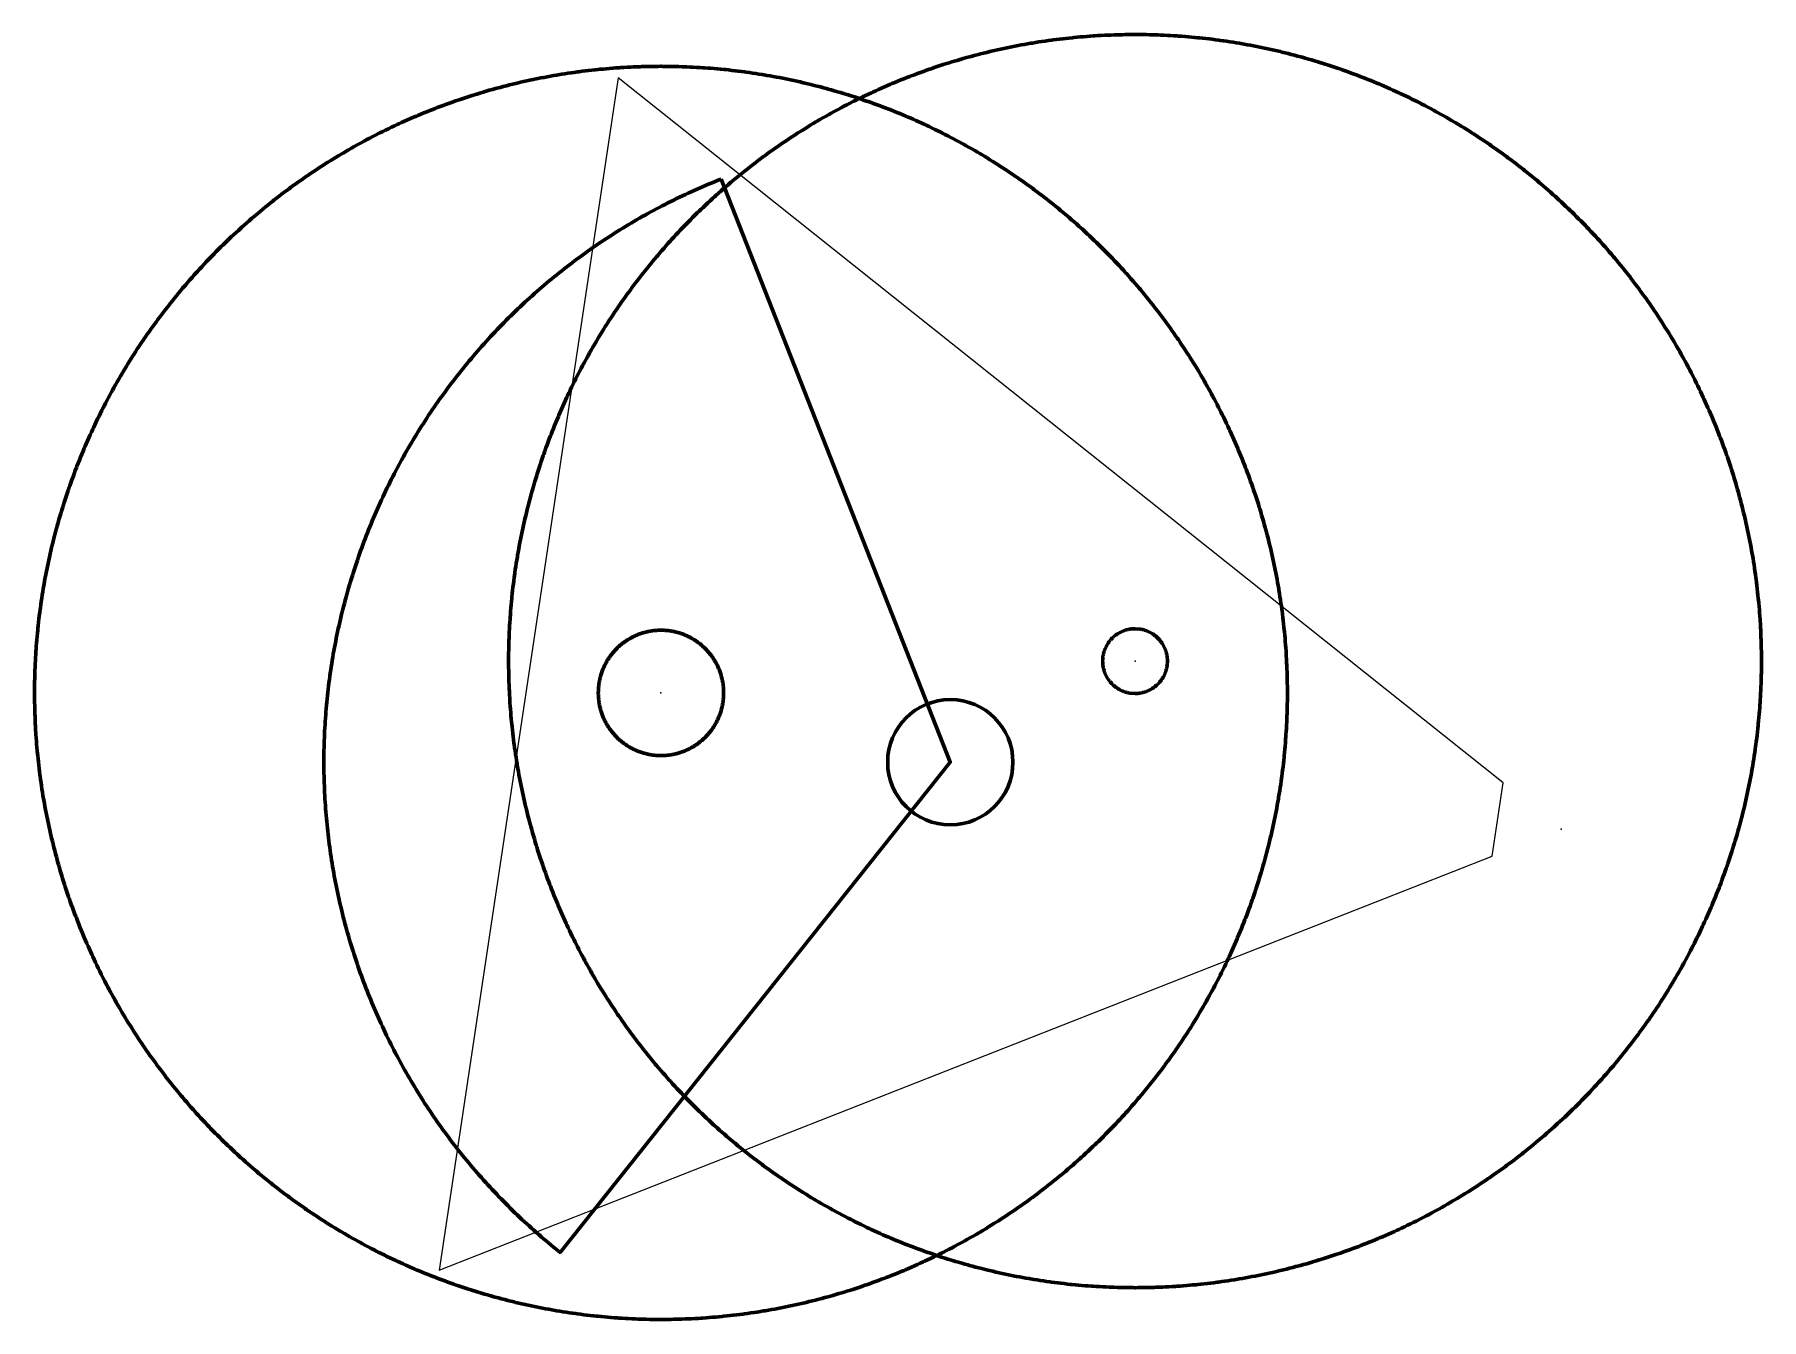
# Model space of a CAD drawing. Header units: millimetres. Extents: x 708058200 to 716328500, y 4237326700 to 4243478900.
import ezdxf

# ---------------------------------------------------------------- set-up
doc = ezdxf.new("R2010")
doc.units = ezdxf.units.MM
for name, color, linetype in [('AUX_DME ATE', 5, 'Continuous'), ('AUX_DME IAT', 5, 'Continuous'), ('AUX_LOC IAT', 4, 'Continuous'), ('AUX_RECNET LEAL', 200, 'Continuous')]:
    doc.layers.add(name, color=color, linetype=linetype)

msp = doc.modelspace()

# ---------------------------------------------------------------- linework, layer by layer
at = {"layer": 'AUX_DME ATE', "lineweight": 60}
for points in [[(711058200, 4243326700, 150400), (711042708, 4243326660, 150400), (711027217, 4243326540, 150400), (711011726, 4243326340, 150400), (710996237, 4243326060, 150400), (710980749, 4243325700, 150400), (710965263, 4243325260, 150400), (710957964, 4243325025, 150400), (710942483, 4243324467, 150400), (710927004, 4243323830, 150400), (710911528, 4243323112, 150400), (710896057, 4243322315, 150400), (710880590, 4243321438, 150400), (710865128, 4243320481, 150400), (710857841, 4243320002, 150400), (710842386, 4243318927, 150400), (710826937, 4243317773, 150400), (710811495, 4243316539, 150400), (710796058, 4243315225, 150400), (710780629, 4243313831, 150400), (710765208, 4243312358, 150400), (710757941, 4243311636, 150400), (710742531, 4243310046, 150400), (710727129, 4243308376, 150400), (710711736, 4243306627, 150400), (710696353, 4243304798, 150400), (710680979, 4243302890, 150400), (710665615, 4243300902, 150400), (710658376, 4243299937, 150400), (710643028, 4243297833, 150400), (710627691, 4243295650, 150400), (710612365, 4243293387, 150400), (710597051, 4243291045, 150400), (710581749, 4243288624, 150400), (710566460, 4243286124, 150400), (710559258, 4243284919, 150400), (710543988, 4243282303, 150400), (710528733, 4243279608, 150400), (710513491, 4243276834, 150400), (710498264, 4243273982, 150400), (710483052, 4243271051, 150400), (710467855, 4243268042, 150400), (710460697, 4243266596, 150400), (710445523, 4243263472, 150400), (710430366, 4243260269, 150400), (710415226, 4243256987, 150400), (710400102, 4243253628, 150400), (710384997, 4243250191, 150400), (710369909, 4243246675, 150400), (710362803, 4243244991, 150400), (710347742, 4243241361, 150400), (710332701, 4243237654, 150400), (710317678, 4243233868, 150400), (710302676, 4243230006, 150400), (710287693, 4243226065, 150400), (710272731, 4243222048, 150400), (710265686, 4243220127, 150400), (710250755, 4243215996, 150400), (710235845, 4243211788, 150400), (710220958, 4243207503, 150400), (710206093, 4243203141, 150400), (710191250, 4243198702, 150400), (710176431, 4243194187, 150400), (710169453, 4243192032, 150400), (710154669, 4243187405, 150400), (710139908, 4243182701, 150400), (710125172, 4243177921, 150400), (710110461, 4243173065, 150400), (710095775, 4243168133, 150400), (710081115, 4243163125, 150400), (710074214, 4243160738, 150400), (710059592, 4243155619, 150400), (710044997, 4243150424, 150400), (710030429, 4243145155, 150400), (710015888, 4243139810, 150400), (710001375, 4243134390, 150400), (709986890, 4243128895, 150400), (709980072, 4243126279, 150400), (709965630, 4243120674, 150400), (709951217, 4243114995, 150400), (709936833, 4243109241, 150400), (709922479, 4243103413, 150400), (709908155, 4243097512, 150400), (709893862, 4243091536, 150400), (709887135, 4243088693, 150400), (709872888, 4243082609, 150400), (709858672, 4243076452, 150400), (709844489, 4243070221, 150400), (709830338, 4243063916, 150400), (709816219, 4243057539, 150400), (709802134, 4243051089, 150400), (709795506, 4243048024, 150400), (709781470, 4243041467, 150400), (709767468, 4243034838, 150400), (709753500, 4243028136, 150400), (709739568, 4243021363, 150400), (709725670, 4243014518, 150400), (709711808, 4243007601, 150400), (709705286, 4243004315, 150400), (709691477, 4242997293, 150400), (709677705, 4242990200, 150400), (709663969, 4242983036, 150400), (709650270, 4242975801, 150400), (709636609, 4242968495, 150400), (709622986, 4242961118, 150400), (709616577, 4242957617, 150400), (709603011, 4242950137, 150400), (709589483, 4242942588, 150400), (709575994, 4242934969, 150400), (709562545, 4242927280, 150400), (709549136, 4242919522, 150400), (709535766, 4242911694, 150400), (709529479, 4242907981, 150400), (709516169, 4242900052, 150400), (709502901, 4242892055, 150400), (709489675, 4242883989, 150400), (709476490, 4242875855, 150400), (709463347, 4242867653, 150400), (709450247, 4242859384, 150400), (709444087, 4242855462, 150400), (709431050, 4242847093, 150400), (709418056, 4242838657, 150400), (709405106, 4242830154, 150400), (709392201, 4242821584, 150400), (709379340, 4242812948, 150400), (709366523, 4242804245, 150400), (709360497, 4242800120, 150400), (709347747, 4242791320, 150400), (709335043, 4242782454, 150400), (709322384, 4242773523, 150400), (709309772, 4242764527, 150400), (709297207, 4242755466, 150400), (709284688, 4242746340, 150400), (709278804, 4242742015, 150400), (709266355, 4242732794, 150400), (709253954, 4242723509, 150400), (709241601, 4242714160, 150400), (709229296, 4242704748, 150400), (709217040, 4242695272, 150400), (709204834, 4242685732, 150400), (709199097, 4242681214, 150400), (709186963, 4242671582, 150400), (709174879, 4242661888, 150400), (709162845, 4242652131, 150400), (709150862, 4242642313, 150400), (709138930, 4242632432, 150400), (709127049, 4242622491, 150400), (709121466, 4242617783, 150400), (709109661, 4242607751, 150400), (709097908, 4242597659, 150400), (709086207, 4242587506, 150400), (709074558, 4242577292, 150400), (709062963, 4242567019, 150400), (709051420, 4242556686, 150400), (709045998, 4242551794, 150400), (709034535, 4242541373, 150400), (709023125, 4242530894, 150400), (709011770, 4242520355, 150400), (709000469, 4242509758, 150400), (708989223, 4242499103, 150400), (708978033, 4242488390, 150400), (708972777, 4242483320, 150400), (708961668, 4242472522, 150400), (708950615, 4242461667, 150400), (708939618, 4242450756, 150400), (708928678, 4242439787, 150400), (708917795, 4242428762, 150400), (708906968, 4242417681, 150400), (708901885, 4242412438, 150400), (708891143, 4242401275, 150400), (708880459, 4242390057, 150400), (708869833, 4242378784, 150400), (708859265, 4242367456, 150400), (708848756, 4242356073, 150400), (708838306, 4242344637, 150400), (708833400, 4242339227, 150400), (708823037, 4242327712, 150400), (708812734, 4242316143, 150400), (708802490, 4242304521, 150400), (708792307, 4242292846, 150400), (708782184, 4242281119, 150400), (708772122, 4242269339, 150400), (708767400, 4242263769, 150400), (708757428, 4242251913, 150400), (708747517, 4242240007, 150400), (708737667, 4242228049, 150400), (708727880, 4242216040, 150400), (708718154, 4242203982, 150400), (708708491, 4242191873, 150400), (708703958, 4242186147, 150400), (708694387, 4242173965, 150400), (708684880, 4242161734, 150400), (708675435, 4242149454, 150400), (708666054, 4242137125, 150400), (708656737, 4242124748, 150400), (708647484, 4242112323, 150400), (708643145, 4242106450, 150400), (708633986, 4242093955, 150400), (708624893, 4242081413, 150400), (708615864, 4242068824, 150400), (708606900, 4242056188, 150400), (708598002, 4242043507, 150400), (708589169, 4242030780, 150400), (708585028, 4242024764, 150400), (708576293, 4242011970, 150400), (708567623, 4241999131, 150400), (708559020, 4241986248, 150400), (708550483, 4241973320, 150400), (708542014, 4241960348, 150400), (708533611, 4241947333, 150400), (708529674, 4241941183, 150400), (708521370, 4241928104, 150400), (708513135, 4241914983, 150400), (708504967, 4241901819, 150400), (708496867, 4241888613, 150400), (708488835, 4241875366, 150400), (708480872, 4241862077, 150400), (708477143, 4241855799, 150400), (708469281, 4241842450, 150400), (708461488, 4241829061, 150400), (708453765, 4241815631, 150400), (708446111, 4241802162, 150400), (708438526, 4241788654, 150400), (708431012, 4241775107, 150400), (708427494, 4241768707, 150400), (708420082, 4241755103, 150400), (708412741, 4241741461, 150400), (708405471, 4241727781, 150400), (708398271, 4241714064, 150400), (708391142, 4241700309, 150400), (708384085, 4241686519, 150400), (708380782, 4241680005, 150400), (708373830, 4241666161, 150400), (708366949, 4241652281, 150400), (708360139, 4241638366, 150400), (708353402, 4241624416, 150400), (708346736, 4241610431, 150400), (708340144, 4241596412, 150400), (708337061, 4241589792, 150400), (708330575, 4241575723, 150400), (708324161, 4241561621, 150400), (708317820, 4241547486, 150400), (708311553, 4241533319, 150400), (708305359, 4241519119, 150400), (708299238, 4241504888, 150400), (708296378, 4241498168, 150400), (708290365, 4241483891, 150400), (708284426, 4241469583, 150400), (708278562, 4241455244, 150400), (708272771, 4241440875, 150400), (708267055, 4241426476, 150400), (708261413, 4241412048, 150400), (708258779, 4241405237, 150400), (708253247, 4241390766, 150400), (708247789, 4241376267, 150400), (708242407, 4241361741, 150400), (708237100, 4241347186, 150400), (708231867, 4241332605, 150400), (708226711, 4241317996, 150400), (708224306, 4241311101, 150400), (708219260, 4241296453, 150400), (708214290, 4241281780, 150400), (708209396, 4241267082, 150400), (708204578, 4241252358, 150400), (708199836, 4241237610, 150400), (708195170, 4241222837, 150400), (708192998, 4241215865, 150400), (708188444, 4241201058, 150400), (708183967, 4241186227, 150400), (708179567, 4241171373, 150400), (708175244, 4241156497, 150400), (708170997, 4241141598, 150400), (708166827, 4241126678, 150400), (708164889, 4241119637, 150400), (708160833, 4241104686, 150400), (708156854, 4241089713, 150400), (708152952, 4241074721, 150400), (708149128, 4241059708, 150400), (708145382, 4241044676, 150400), (708141713, 4241029625, 150400), (708140011, 4241022524, 150400), (708136456, 4241007445, 150400), (708132980, 4240992348, 150400), (708129582, 4240977233, 150400), (708126261, 4240962101, 150400), (708123019, 4240946953, 150400), (708119855, 4240931787, 150400), (708118391, 4240924633, 150400), (708115343, 4240909444, 150400), (708112373, 4240894239, 150400), (708109481, 4240879020, 150400), (708106668, 4240863785, 150400), (708103934, 4240848536, 150400), (708101279, 4240833274, 150400), (708100054, 4240826075, 150400), (708097515, 4240810792, 150400), (708095055, 4240795497, 150400), (708092673, 4240780189, 150400), (708090371, 4240764869, 150400), (708088148, 4240749538, 150400), (708086004, 4240734195, 150400), (708085021, 4240726959, 150400), (708082994, 4240711600, 150400), (708081046, 4240696231, 150400), (708079177, 4240680852, 150400), (708077388, 4240665464, 150400), (708075679, 4240650066, 150400), (708074048, 4240634661, 150400), (708073308, 4240627396, 150400), (708071795, 4240611978, 150400), (708070361, 4240596552, 150400), (708069008, 4240581120, 150400), (708067734, 4240565680, 150400), (708066540, 4240550234, 150400), (708065425, 4240534783, 150400), (708064927, 4240527497, 150400), (708063930, 4240512037, 150400), (708063013, 4240496572, 150400), (708062176, 4240481103, 150400), (708061419, 4240465630, 150400), (708060741, 4240450153, 150400), (708060144, 4240434672, 150400), (708059890, 4240427374, 150400), (708059410, 4240411889, 150400), (708059010, 4240396403, 150400), (708058690, 4240380914, 150400), (708058450, 4240365424, 150400), (708058290, 4240349933, 150400), (708058210, 4240334441, 150400), (708058200, 4240327139, 150400), (708058238, 4240311647, 150400), (708058356, 4240296155, 150400), (708058553, 4240280665, 150400), (708058831, 4240265175, 150400), (708059189, 4240249687, 150400), (708059626, 4240234202, 150400), (708059860, 4240226903, 150400), (708060416, 4240211421, 150400), (708061051, 4240195942, 150400), (708061766, 4240180466, 150400), (708062561, 4240164995, 150400), (708063436, 4240149528, 150400), (708064391, 4240134065, 150400), (708064869, 4240126778, 150400), (708065941, 4240111324, 150400), (708067093, 4240095875, 150400), (708068325, 4240080432, 150400), (708069637, 4240064995, 150400), (708071028, 4240049566, 150400), (708072499, 4240034144, 150400), (708073220, 4240026877, 150400), (708074808, 4240011467, 150400), (708076476, 4239996065, 150400), (708078223, 4239980672, 150400), (708080049, 4239965288, 150400), (708081955, 4239949914, 150400), (708083941, 4239934550, 150400), (708084904, 4239927311, 150400), (708087006, 4239911962, 150400), (708089188, 4239896625, 150400), (708091448, 4239881298, 150400), (708093788, 4239865984, 150400), (708096206, 4239850682, 150400), (708098704, 4239835393, 150400), (708099909, 4239828190, 150400), (708102522, 4239812921, 150400), (708105215, 4239797664, 150400), (708107986, 4239782422, 150400), (708110836, 4239767195, 150400), (708113765, 4239751982, 150400), (708116772, 4239736785, 150400), (708118216, 4239729627, 150400), (708121339, 4239714453, 150400), (708124540, 4239699295, 150400), (708127819, 4239684154, 150400), (708131176, 4239669030, 150400), (708134611, 4239653924, 150400), (708138124, 4239638836, 150400), (708139807, 4239631730, 150400), (708143435, 4239616669, 150400), (708147140, 4239601626, 150400), (708150923, 4239586603, 150400), (708154784, 4239571600, 150400), (708158722, 4239556617, 150400), (708162737, 4239541655, 150400), (708164657, 4239534609, 150400), (708168786, 4239519677, 150400), (708172992, 4239504767, 150400), (708177275, 4239489879, 150400), (708181634, 4239475013, 150400), (708186071, 4239460170, 150400), (708190584, 4239445350, 150400), (708192738, 4239438372, 150400), (708197363, 4239423587, 150400), (708202065, 4239408826, 150400), (708206843, 4239394089, 150400), (708211697, 4239379377, 150400), (708216627, 4239364691, 150400), (708221632, 4239350030, 150400), (708224018, 4239343128, 150400), (708229135, 4239328505, 150400), (708234328, 4239313910, 150400), (708239595, 4239299341, 150400), (708244938, 4239284799, 150400), (708250356, 4239270286, 150400), (708255849, 4239255800, 150400), (708258464, 4239248982, 150400), (708264066, 4239234538, 150400), (708269743, 4239220124, 150400), (708275495, 4239205739, 150400), (708281321, 4239191385, 150400), (708287220, 4239177060, 150400), (708293194, 4239162766, 150400), (708296035, 4239156039, 150400), (708302118, 4239141791, 150400), (708308273, 4239127574, 150400), (708314502, 4239113390, 150400), (708320804, 4239099238, 150400), (708327179, 4239085118, 150400), (708333627, 4239071032, 150400), (708336692, 4239064404, 150400), (708343246, 4239050367, 150400), (708349873, 4239036364, 150400), (708356573, 4239022395, 150400), (708363344, 4239008462, 150400), (708370187, 4238994563, 150400), (708377102, 4238980700, 150400), (708380387, 4238974178, 150400), (708387407, 4238960368, 150400), (708394498, 4238946594, 150400), (708401661, 4238932857, 150400), (708408894, 4238919157, 150400), (708416197, 4238905495, 150400), (708423572, 4238891871, 150400), (708427072, 4238885462, 150400), (708434550, 4238871894, 150400), (708442097, 4238858365, 150400), (708449715, 4238844875, 150400), (708457401, 4238831425, 150400), (708465158, 4238818015, 150400), (708472983, 4238804644, 150400), (708476696, 4238798356, 150400), (708484622, 4238785045, 150400), (708492618, 4238771776, 150400), (708500682, 4238758548, 150400), (708508814, 4238745362, 150400), (708517013, 4238732219, 150400), (708525281, 4238719117, 150400), (708529202, 4238712956, 150400), (708537569, 4238699918, 150400), (708546003, 4238686923, 150400), (708554504, 4238673972, 150400), (708563072, 4238661066, 150400), (708571707, 4238648203, 150400), (708580408, 4238635385, 150400), (708584532, 4238629359, 150400), (708593330, 4238616608, 150400), (708602194, 4238603902, 150400), (708611123, 4238591242, 150400), (708620117, 4238578629, 150400), (708629177, 4238566062, 150400), (708638301, 4238553542, 150400), (708642625, 4238547657, 150400), (708651844, 4238535206, 150400), (708661127, 4238522804, 150400), (708670474, 4238510450, 150400), (708679885, 4238498144, 150400), (708689359, 4238485887, 150400), (708698897, 4238473679, 150400), (708703414, 4238467941, 150400), (708713044, 4238455806, 150400), (708722737, 4238443720, 150400), (708732492, 4238431685, 150400), (708742308, 4238419701, 150400), (708752187, 4238407767, 150400), (708762127, 4238395884, 150400), (708766834, 4238390301, 150400), (708776864, 4238378494, 150400), (708786955, 4238366740, 150400), (708797106, 4238355037, 150400), (708807318, 4238343387, 150400), (708817590, 4238331790, 150400), (708827921, 4238320246, 150400), (708832812, 4238314823, 150400), (708843231, 4238303358, 150400), (708853709, 4238291947, 150400), (708864246, 4238280591, 150400), (708874841, 4238269288, 150400), (708885494, 4238258041, 150400), (708896206, 4238246849, 150400), (708901275, 4238241592, 150400), (708912071, 4238230482, 150400), (708922924, 4238219427, 150400), (708933835, 4238208429, 150400), (708944802, 4238197487, 150400), (708955825, 4238186602, 150400), (708966905, 4238175774, 150400), (708972147, 4238170690, 150400), (708983308, 4238159946, 150400), (708994525, 4238149260, 150400), (709005796, 4238138633, 150400), (709017123, 4238128063, 150400), (709028504, 4238117553, 150400), (709039939, 4238107101, 150400), (709045348, 4238102194, 150400), (709056862, 4238091830, 150400), (709068429, 4238081525, 150400), (709080050, 4238071280, 150400), (709091723, 4238061095, 150400), (709103449, 4238050970, 150400), (709115226, 4238040906, 150400), (709120796, 4238036183, 150400), (709132650, 4238026209, 150400), (709144556, 4238016296, 150400), (709156512, 4238006445, 150400), (709168519, 4237996656, 150400), (709180576, 4237986929, 150400), (709192684, 4237977264, 150400), (709198408, 4237972730, 150400), (709210589, 4237963157, 150400), (709222819, 4237953648, 150400), (709235098, 4237944202, 150400), (709247425, 4237934819, 150400), (709259801, 4237925500, 150400), (709272225, 4237916245, 150400), (709278097, 4237911905, 150400), (709290591, 4237902745, 150400), (709303132, 4237893649, 150400), (709315719, 4237884619, 150400), (709328353, 4237875653, 150400), (709341034, 4237866753, 150400), (709353760, 4237857918, 150400), (709359774, 4237853777, 150400), (709372567, 4237845039, 150400), (709385404, 4237836368, 150400), (709398287, 4237827763, 150400), (709411213, 4237819224, 150400), (709424184, 4237810753, 150400), (709437198, 4237802348, 150400), (709443347, 4237798410, 150400), (709456425, 4237790105, 150400), (709469545, 4237781867, 150400), (709482708, 4237773697, 150400), (709495912, 4237765595, 150400), (709509159, 4237757562, 150400), (709522446, 4237749597, 150400), (709528724, 4237745866, 150400), (709542072, 4237738003, 150400), (709555460, 4237730208, 150400), (709568888, 4237722482, 150400), (709582356, 4237714826, 150400), (709595863, 4237707240, 150400), (709609409, 4237699723, 150400), (709615808, 4237696205, 150400), (709629411, 4237688791, 150400), (709643052, 4237681448, 150400), (709656731, 4237674176, 150400), (709670447, 4237666974, 150400), (709684201, 4237659843, 150400), (709697991, 4237652783, 150400), (709704503, 4237649480, 150400), (709718347, 4237642526, 150400), (709732225, 4237635642, 150400), (709746140, 4237628831, 150400), (709760089, 4237622092, 150400), (709774072, 4237615424, 150400), (709788091, 4237608829, 150400), (709794710, 4237605745, 150400), (709808778, 4237599257, 150400), (709822879, 4237592842, 150400), (709837013, 4237586499, 150400), (709851180, 4237580229, 150400), (709865378, 4237574033, 150400), (709879609, 4237567910, 150400), (709886328, 4237565049, 150400), (709900604, 4237559034, 150400), (709914912, 4237553094, 150400), (709929250, 4237547227, 150400), (709943618, 4237541434, 150400), (709958016, 4237535715, 150400), (709972443, 4237530071, 150400), (709979254, 4237527437, 150400), (709993724, 4237521902, 150400), (710008222, 4237516443, 150400), (710022748, 4237511058, 150400), (710037301, 4237505749, 150400), (710051882, 4237500514, 150400), (710066490, 4237495356, 150400), (710073385, 4237492950, 150400), (710088032, 4237487902, 150400), (710102704, 4237482930, 150400), (710117402, 4237478034, 150400), (710132125, 4237473214, 150400), (710146872, 4237468469, 150400), (710161644, 4237463802, 150400), (710168616, 4237461628, 150400), (710183423, 4237457072, 150400), (710198253, 4237452593, 150400), (710213106, 4237448191, 150400), (710227982, 4237443865, 150400), (710242880, 4237439616, 150400), (710257800, 4237435444, 150400), (710264840, 4237433505, 150400), (710279791, 4237429446, 150400), (710294762, 4237425465, 150400), (710309754, 4237421562, 150400), (710324766, 4237417735, 150400), (710339798, 4237413987, 150400), (710354849, 4237410316, 150400), (710361950, 4237408612, 150400), (710377028, 4237405056, 150400), (710392124, 4237401577, 150400), (710407238, 4237398177, 150400), (710422370, 4237394854, 150400), (710437518, 4237391610, 150400), (710452683, 4237388444, 150400), (710459837, 4237386979, 150400), (710475026, 4237383928, 150400), (710490230, 4237380956, 150400), (710505449, 4237378062, 150400), (710520683, 4237375247, 150400), (710535932, 4237372510, 150400), (710551194, 4237369853, 150400), (710558393, 4237368627, 150400), (710573675, 4237366086, 150400), (710588970, 4237363623, 150400), (710604277, 4237361240, 150400), (710619597, 4237358935, 150400), (710634928, 4237356710, 150400), (710650271, 4237354564, 150400), (710657507, 4237353580, 150400), (710672865, 4237351550, 150400), (710688234, 4237349600, 150400), (710703612, 4237347729, 150400), (710719000, 4237345938, 150400), (710734398, 4237344226, 150400), (710749803, 4237342594, 150400), (710757068, 4237341852, 150400), (710772486, 4237340336, 150400), (710787911, 4237338901, 150400), (710803343, 4237337545, 150400), (710818783, 4237336269, 150400), (710834228, 4237335072, 150400), (710849680, 4237333956, 150400), (710856966, 4237333457, 150400), (710872425, 4237332458, 150400), (710887890, 4237331538, 150400), (710903359, 4237330699, 150400), (710918832, 4237329939, 150400), (710934309, 4237329259, 150400), (710949790, 4237328659, 150400), (710957088, 4237328404, 150400), (710972572, 4237327922, 150400), (710988059, 4237327520, 150400), (711003547, 4237327198, 150400), (711019037, 4237326956, 150400), (711034529, 4237326793, 150400), (711050020, 4237326711, 150400), (711057323, 4237326700, 150400), (711058200, 4237326700, 150400), (711073692, 4237326740, 150400), (711089183, 4237326860, 150400), (711104674, 4237327060, 150400), (711120163, 4237327340, 150400), (711135651, 4237327700, 150400), (711151137, 4237328140, 150400), (711158436, 4237328375, 150400), (711173917, 4237328933, 150400), (711189396, 4237329570, 150400), (711204872, 4237330288, 150400), (711220343, 4237331085, 150400), (711235810, 4237331962, 150400), (711251272, 4237332919, 150400), (711258559, 4237333398, 150400), (711274014, 4237334473, 150400), (711289463, 4237335627, 150400), (711304905, 4237336861, 150400), (711320342, 4237338175, 150400), (711335771, 4237339569, 150400), (711351192, 4237341042, 150400), (711358459, 4237341764, 150400), (711373869, 4237343354, 150400), (711389271, 4237345024, 150400), (711404664, 4237346773, 150400), (711420047, 4237348602, 150400), (711435421, 4237350510, 150400), (711450785, 4237352498, 150400), (711458024, 4237353463, 150400), (711473372, 4237355567, 150400), (711488709, 4237357750, 150400), (711504035, 4237360013, 150400), (711519349, 4237362355, 150400), (711534651, 4237364776, 150400), (711549940, 4237367276, 150400), (711557142, 4237368481, 150400), (711572412, 4237371097, 150400), (711587667, 4237373792, 150400), (711602909, 4237376566, 150400), (711618136, 4237379418, 150400), (711633348, 4237382349, 150400), (711648545, 4237385358, 150400), (711655703, 4237386804, 150400), (711670877, 4237389928, 150400), (711686034, 4237393131, 150400), (711701174, 4237396413, 150400), (711716298, 4237399772, 150400), (711731403, 4237403209, 150400), (711746491, 4237406725, 150400), (711753597, 4237408409, 150400), (711768658, 4237412039, 150400), (711783699, 4237415746, 150400), (711798722, 4237419532, 150400), (711813724, 4237423394, 150400), (711828707, 4237427335, 150400), (711843669, 4237431352, 150400), (711850714, 4237433273, 150400), (711865645, 4237437404, 150400), (711880555, 4237441612, 150400), (711895442, 4237445897, 150400), (711910307, 4237450259, 150400), (711925150, 4237454698, 150400), (711939969, 4237459213, 150400), (711946947, 4237461368, 150400), (711961731, 4237465995, 150400), (711976492, 4237470699, 150400), (711991228, 4237475479, 150400), (712005939, 4237480335, 150400), (712020625, 4237485267, 150400), (712035285, 4237490275, 150400), (712042186, 4237492662, 150400), (712056808, 4237497781, 150400), (712071403, 4237502976, 150400), (712085971, 4237508245, 150400), (712100512, 4237513590, 150400), (712115025, 4237519010, 150400), (712129510, 4237524505, 150400), (712136328, 4237527121, 150400), (712150770, 4237532726, 150400), (712165183, 4237538405, 150400), (712179567, 4237544159, 150400), (712193921, 4237549987, 150400), (712208245, 4237555888, 150400), (712222538, 4237561864, 150400), (712229265, 4237564707, 150400), (712243512, 4237570791, 150400), (712257728, 4237576948, 150400), (712271911, 4237583179, 150400), (712286062, 4237589484, 150400), (712300181, 4237595861, 150400), (712314266, 4237602311, 150400), (712320894, 4237605376, 150400), (712334930, 4237611933, 150400), (712348932, 4237618562, 150400), (712362900, 4237625264, 150400), (712376832, 4237632037, 150400), (712390730, 4237638882, 150400), (712404592, 4237645799, 150400), (712411114, 4237649085, 150400), (712424923, 4237656107, 150400), (712438695, 4237663200, 150400), (712452431, 4237670364, 150400), (712466130, 4237677599, 150400), (712479791, 4237684905, 150400), (712493414, 4237692282, 150400), (712499823, 4237695783, 150400), (712513389, 4237703263, 150400), (712526917, 4237710812, 150400), (712540406, 4237718431, 150400), (712553855, 4237726120, 150400), (712567264, 4237733878, 150400), (712580634, 4237741706, 150400), (712586921, 4237745419, 150400), (712600231, 4237753348, 150400), (712613499, 4237761345, 150400), (712626725, 4237769411, 150400), (712639910, 4237777545, 150400), (712653053, 4237785747, 150400), (712666153, 4237794016, 150400), (712672313, 4237797938, 150400), (712685350, 4237806307, 150400), (712698344, 4237814743, 150400), (712711294, 4237823246, 150400), (712724199, 4237831816, 150400), (712737060, 4237840452, 150400), (712749877, 4237849155, 150400), (712755903, 4237853280, 150400), (712768653, 4237862080, 150400), (712781357, 4237870946, 150400), (712794016, 4237879877, 150400), (712806628, 4237888873, 150400), (712819193, 4237897934, 150400), (712831712, 4237907060, 150400), (712837596, 4237911385, 150400), (712850045, 4237920606, 150400), (712862446, 4237929891, 150400), (712874799, 4237939240, 150400), (712887104, 4237948652, 150400), (712899360, 4237958128, 150400), (712911566, 4237967668, 150400), (712917303, 4237972186, 150400), (712929437, 4237981818, 150400), (712941521, 4237991512, 150400), (712953555, 4238001269, 150400), (712965538, 4238011087, 150400), (712977470, 4238020968, 150400), (712989351, 4238030909, 150400), (712994934, 4238035617, 150400), (713006739, 4238045649, 150400), (713018492, 4238055741, 150400), (713030193, 4238065894, 150400), (713041842, 4238076108, 150400), (713053437, 4238086381, 150400), (713064980, 4238096714, 150400), (713070402, 4238101606, 150400), (713081865, 4238112027, 150400), (713093275, 4238122506, 150400), (713104630, 4238133045, 150400), (713115931, 4238143642, 150400), (713127177, 4238154297, 150400), (713138367, 4238165010, 150400), (713143623, 4238170080, 150400), (713154732, 4238180878, 150400), (713165785, 4238191733, 150400), (713176782, 4238202644, 150400), (713187722, 4238213613, 150400), (713198605, 4238224638, 150400), (713209432, 4238235719, 150400), (713214515, 4238240962, 150400), (713225257, 4238252125, 150400), (713235941, 4238263343, 150400), (713246567, 4238274616, 150400), (713257135, 4238285944, 150400), (713267644, 4238297327, 150400), (713278094, 4238308763, 150400), (713283000, 4238314173, 150400), (713293363, 4238325688, 150400), (713303666, 4238337257, 150400), (713313910, 4238348879, 150400), (713324093, 4238360554, 150400), (713334216, 4238372281, 150400), (713344278, 4238384061, 150400), (713349000, 4238389631, 150400), (713358972, 4238401487, 150400), (713368883, 4238413393, 150400), (713378733, 4238425351, 150400), (713388520, 4238437360, 150400), (713398246, 4238449418, 150400), (713407909, 4238461527, 150400), (713412442, 4238467253, 150400), (713422013, 4238479435, 150400), (713431520, 4238491666, 150400), (713440965, 4238503946, 150400), (713450346, 4238516275, 150400), (713459663, 4238528652, 150400), (713468916, 4238541077, 150400), (713473255, 4238546950, 150400), (713482414, 4238559445, 150400), (713491507, 4238571987, 150400), (713500536, 4238584576, 150400), (713509500, 4238597212, 150400), (713518398, 4238609893, 150400), (713527231, 4238622620, 150400), (713531372, 4238628636, 150400), (713540107, 4238641430, 150400), (713548777, 4238654269, 150400), (713557380, 4238667152, 150400), (713565917, 4238680080, 150400), (713574386, 4238693052, 150400), (713582789, 4238706067, 150400), (713586726, 4238712217, 150400), (713595030, 4238725296, 150400), (713603265, 4238738417, 150400), (713611433, 4238751581, 150400), (713619533, 4238764787, 150400), (713627565, 4238778034, 150400), (713635528, 4238791323, 150400), (713639257, 4238797601, 150400), (713647119, 4238810950, 150400), (713654912, 4238824339, 150400), (713662635, 4238837769, 150400), (713670289, 4238851238, 150400), (713677874, 4238864746, 150400), (713685388, 4238878293, 150400), (713688906, 4238884693, 150400), (713696318, 4238898297, 150400), (713703659, 4238911939, 150400), (713710929, 4238925619, 150400), (713718129, 4238939336, 150400), (713725258, 4238953091, 150400), (713732315, 4238966881, 150400), (713735618, 4238973395, 150400), (713742570, 4238987239, 150400), (713749451, 4239001119, 150400), (713756261, 4239015034, 150400), (713762998, 4239028984, 150400), (713769664, 4239042969, 150400), (713776256, 4239056988, 150400), (713779339, 4239063608, 150400), (713785825, 4239077677, 150400), (713792239, 4239091779, 150400), (713798580, 4239105914, 150400), (713804847, 4239120081, 150400), (713811041, 4239134281, 150400), (713817162, 4239148512, 150400), (713820022, 4239155232, 150400), (713826035, 4239169509, 150400), (713831974, 4239183817, 150400), (713837838, 4239198156, 150400), (713843629, 4239212525, 150400), (713849345, 4239226924, 150400), (713854987, 4239241352, 150400), (713857621, 4239248163, 150400), (713863153, 4239262634, 150400), (713868611, 4239277133, 150400), (713873993, 4239291659, 150400), (713879300, 4239306214, 150400), (713884533, 4239320795, 150400), (713889689, 4239335404, 150400), (713892094, 4239342299, 150400), (713897140, 4239356947, 150400), (713902110, 4239371620, 150400), (713907004, 4239386318, 150400), (713911822, 4239401042, 150400), (713916564, 4239415790, 150400), (713921230, 4239430563, 150400), (713923402, 4239437535, 150400), (713927956, 4239452342, 150400), (713932433, 4239467173, 150400), (713936833, 4239482027, 150400), (713941156, 4239496903, 150400), (713945403, 4239511802, 150400), (713949573, 4239526722, 150400), (713951511, 4239533763, 150400), (713955567, 4239548714, 150400), (713959546, 4239563687, 150400), (713963448, 4239578679, 150400), (713967272, 4239593692, 150400), (713971018, 4239608724, 150400), (713974687, 4239623775, 150400), (713976389, 4239630876, 150400), (713979944, 4239645955, 150400), (713983420, 4239661052, 150400), (713986818, 4239676167, 150400), (713990139, 4239691299, 150400), (713993381, 4239706447, 150400), (713996545, 4239721613, 150400), (713998009, 4239728767, 150400), (714001057, 4239743956, 150400), (714004027, 4239759161, 150400), (714006919, 4239774380, 150400), (714009732, 4239789615, 150400), (714012466, 4239804864, 150400), (714015121, 4239820126, 150400), (714016346, 4239827325, 150400), (714018885, 4239842608, 150400), (714021345, 4239857903, 150400), (714023727, 4239873211, 150400), (714026029, 4239888531, 150400), (714028252, 4239903862, 150400), (714030396, 4239919205, 150400), (714031379, 4239926441, 150400), (714033406, 4239941800, 150400), (714035354, 4239957169, 150400), (714037223, 4239972548, 150400), (714039012, 4239987936, 150400), (714040721, 4240003334, 150400), (714042352, 4240018739, 150400), (714043092, 4240026004, 150400), (714044605, 4240041422, 150400), (714046039, 4240056848, 150400), (714047392, 4240072280, 150400), (714048666, 4240087720, 150400), (714049860, 4240103166, 150400), (714050975, 4240118617, 150400), (714051473, 4240125903, 150400), (714052470, 4240141363, 150400), (714053387, 4240156828, 150400), (714054224, 4240172297, 150400), (714054981, 4240187770, 150400), (714055659, 4240203247, 150400), (714056256, 4240218728, 150400), (714056510, 4240226026, 150400), (714056990, 4240241511, 150400), (714057390, 4240256997, 150400), (714057710, 4240272486, 150400), (714057950, 4240287976, 150400), (714058110, 4240303467, 150400), (714058190, 4240318959, 150400), (714058200, 4240326261, 150400), (714058162, 4240341753, 150400), (714058044, 4240357245, 150400), (714057847, 4240372735, 150400), (714057569, 4240388225, 150400), (714057211, 4240403713, 150400), (714056774, 4240419198, 150400), (714056540, 4240426497, 150400), (714055984, 4240441979, 150400), (714055349, 4240457458, 150400), (714054634, 4240472934, 150400), (714053839, 4240488405, 150400), (714052964, 4240503872, 150400), (714052009, 4240519335, 150400), (714051531, 4240526622, 150400), (714050459, 4240542076, 150400), (714049307, 4240557525, 150400), (714048075, 4240572968, 150400), (714046763, 4240588405, 150400), (714045372, 4240603834, 150400), (714043901, 4240619256, 150400), (714043180, 4240626523, 150400), (714041592, 4240641933, 150400), (714039924, 4240657335, 150400), (714038177, 4240672728, 150400), (714036351, 4240688112, 150400), (714034445, 4240703486, 150400), (714032459, 4240718850, 150400), (714031496, 4240726089, 150400), (714029394, 4240741438, 150400), (714027212, 4240756775, 150400), (714024952, 4240772102, 150400), (714022612, 4240787416, 150400), (714020194, 4240802718, 150400), (714017696, 4240818007, 150400), (714016491, 4240825210, 150400), (714013878, 4240840479, 150400), (714011185, 4240855736, 150400), (714008414, 4240870978, 150400), (714005564, 4240886205, 150400), (714002635, 4240901418, 150400), (713999628, 4240916615, 150400), (713998184, 4240923773, 150400), (713995061, 4240938947, 150400), (713991860, 4240954105, 150400), (713988581, 4240969246, 150400), (713985224, 4240984370, 150400), (713981789, 4240999476, 150400), (713978276, 4241014564, 150400), (713976593, 4241021670, 150400), (713972965, 4241036731, 150400), (713969260, 4241051774, 150400), (713965477, 4241066797, 150400), (713961616, 4241081800, 150400), (713957678, 4241096783, 150400), (713953663, 4241111745, 150400), (713951743, 4241118791, 150400), (713947614, 4241133723, 150400), (713943408, 4241148633, 150400), (713939125, 4241163521, 150400), (713934766, 4241178387, 150400), (713930329, 4241193230, 150400), (713925816, 4241208050, 150400), (713923662, 4241215028, 150400), (713919037, 4241229813, 150400), (713914335, 4241244574, 150400), (713909557, 4241259311, 150400), (713904703, 4241274023, 150400), (713899773, 4241288709, 150400), (713894768, 4241303370, 150400), (713892382, 4241310272, 150400), (713887265, 4241324895, 150400), (713882072, 4241339490, 150400), (713876805, 4241354059, 150400), (713871462, 4241368601, 150400), (713866044, 4241383114, 150400), (713860551, 4241397600, 150400), (713857936, 4241404418, 150400), (713852334, 4241418862, 150400), (713846657, 4241433276, 150400), (713840905, 4241447661, 150400), (713835079, 4241462015, 150400), (713829180, 4241476340, 150400), (713823206, 4241490634, 150400), (713820365, 4241497361, 150400), (713814282, 4241511609, 150400), (713808127, 4241525826, 150400), (713801898, 4241540010, 150400), (713795596, 4241554162, 150400), (713789221, 4241568282, 150400), (713782773, 4241582368, 150400), (713779708, 4241588996, 150400), (713773154, 4241603033, 150400), (713766527, 4241617036, 150400), (713759827, 4241631005, 150400), (713753056, 4241644938, 150400), (713746213, 4241658837, 150400), (713739298, 4241672700, 150400), (713736013, 4241679222, 150400), (713728993, 4241693032, 150400), (713721902, 4241706806, 150400), (713714739, 4241720543, 150400), (713707506, 4241734243, 150400), (713700203, 4241747905, 150400), (713692828, 4241761529, 150400), (713689328, 4241767938, 150400), (713681850, 4241781506, 150400), (713674303, 4241795035, 150400), (713666685, 4241808525, 150400), (713658999, 4241821975, 150400), (713651242, 4241835385, 150400), (713643417, 4241848756, 150400), (713639704, 4241855044, 150400), (713631778, 4241868355, 150400), (713623782, 4241881624, 150400), (713615718, 4241894852, 150400), (713607586, 4241908038, 150400), (713599387, 4241921181, 150400), (713591119, 4241934283, 150400), (713587198, 4241940444, 150400), (713578831, 4241953482, 150400), (713570397, 4241966477, 150400), (713561896, 4241979428, 150400), (713553328, 4241992334, 150400), (713544693, 4242005197, 150400), (713535992, 4242018015, 150400), (713531868, 4242024041, 150400), (713523070, 4242036792, 150400), (713514206, 4242049498, 150400), (713505277, 4242062158, 150400), (713496283, 4242074771, 150400), (713487223, 4242087338, 150400), (713478099, 4242099858, 150400), (713473775, 4242105743, 150400), (713464556, 4242118194, 150400), (713455273, 4242130596, 150400), (713445926, 4242142950, 150400), (713436515, 4242155256, 150400), (713427041, 4242167513, 150400), (713417503, 4242179721, 150400), (713412986, 4242185459, 150400), (713403356, 4242197594, 150400), (713393663, 4242209680, 150400), (713383908, 4242221715, 150400), (713374092, 4242233699, 150400), (713364213, 4242245633, 150400), (713354273, 4242257516, 150400), (713349566, 4242263099, 150400), (713339536, 4242274906, 150400), (713329445, 4242286660, 150400), (713319294, 4242298363, 150400), (713309082, 4242310013, 150400), (713298810, 4242321610, 150400), (713288479, 4242333154, 150400), (713283588, 4242338577, 150400), (713273169, 4242350042, 150400), (713262691, 4242361453, 150400), (713252154, 4242372809, 150400), (713241559, 4242384112, 150400), (713230906, 4242395359, 150400), (713220194, 4242406551, 150400), (713215125, 4242411808, 150400), (713204329, 4242422918, 150400), (713193476, 4242433973, 150400), (713182565, 4242444971, 150400), (713171598, 4242455913, 150400), (713160575, 4242466798, 150400), (713149495, 4242477626, 150400), (713144253, 4242482710, 150400), (713133092, 4242493454, 150400), (713121875, 4242504140, 150400), (713110604, 4242514767, 150400), (713099277, 4242525337, 150400), (713087896, 4242535847, 150400), (713076461, 4242546299, 150400), (713071052, 4242551206, 150400), (713059538, 4242561570, 150400), (713047971, 4242571875, 150400), (713036350, 4242582120, 150400), (713024677, 4242592305, 150400), (713012951, 4242602430, 150400), (713001174, 4242612494, 150400), (712995604, 4242617217, 150400), (712983750, 4242627191, 150400), (712971844, 4242637104, 150400), (712959888, 4242646955, 150400), (712947881, 4242656744, 150400), (712935824, 4242666471, 150400), (712923716, 4242676136, 150400), (712917992, 4242680670, 150400), (712905811, 4242690243, 150400), (712893581, 4242699752, 150400), (712881302, 4242709198, 150400), (712868975, 4242718581, 150400), (712856599, 4242727900, 150400), (712844175, 4242737155, 150400), (712838303, 4242741495, 150400), (712825809, 4242750655, 150400), (712813268, 4242759751, 150400), (712800681, 4242768781, 150400), (712788047, 4242777747, 150400), (712775366, 4242786647, 150400), (712762640, 4242795482, 150400), (712756626, 4242799623, 150400), (712743833, 4242808361, 150400), (712730996, 4242817032, 150400), (712718113, 4242825637, 150400), (712705187, 4242834176, 150400), (712692216, 4242842647, 150400), (712679202, 4242851052, 150400), (712673053, 4242854990, 150400), (712659975, 4242863295, 150400), (712646855, 4242871533, 150400), (712633692, 4242879703, 150400), (712620488, 4242887805, 150400), (712607241, 4242895838, 150400), (712593954, 4242903803, 150400), (712587676, 4242907534, 150400), (712574328, 4242915397, 150400), (712560940, 4242923192, 150400), (712547512, 4242930918, 150400), (712534044, 4242938574, 150400), (712520537, 4242946160, 150400), (712506991, 4242953677, 150400), (712500592, 4242957195, 150400), (712486989, 4242964609, 150400), (712473348, 4242971952, 150400), (712459669, 4242979224, 150400), (712445953, 4242986426, 150400), (712432199, 4242993557, 150400), (712418409, 4243000617, 150400), (712411897, 4243003920, 150400), (712398053, 4243010874, 150400), (712384175, 4243017758, 150400), (712370260, 4243024569, 150400), (712356311, 4243031308, 150400), (712342328, 4243037976, 150400), (712328309, 4243044571, 150400), (712321690, 4243047655, 150400), (712307622, 4243054143, 150400), (712293521, 4243060558, 150400), (712279387, 4243066901, 150400), (712265220, 4243073171, 150400), (712251022, 4243079367, 150400), (712236791, 4243085490, 150400), (712230072, 4243088351, 150400), (712215796, 4243094366, 150400), (712201488, 4243100306, 150400), (712187150, 4243106173, 150400), (712172782, 4243111966, 150400), (712158384, 4243117685, 150400), (712143957, 4243123329, 150400), (712137146, 4243125963, 150400), (712122676, 4243131498, 150400), (712108178, 4243136957, 150400), (712093652, 4243142342, 150400), (712079099, 4243147651, 150400), (712064518, 4243152886, 150400), (712049910, 4243158044, 150400), (712043015, 4243160450, 150400), (712028368, 4243165498, 150400), (712013696, 4243170470, 150400), (711998998, 4243175366, 150400), (711984275, 4243180186, 150400), (711969528, 4243184931, 150400), (711954756, 4243189598, 150400), (711947784, 4243191772, 150400), (711932977, 4243196328, 150400), (711918147, 4243200807, 150400), (711903294, 4243205209, 150400), (711888418, 4243209535, 150400), (711873520, 4243213784, 150400), (711858600, 4243217956, 150400), (711851560, 4243219895, 150400), (711836609, 4243223954, 150400), (711821638, 4243227935, 150400), (711806646, 4243231838, 150400), (711791634, 4243235665, 150400), (711776602, 4243239413, 150400), (711761551, 4243243084, 150400), (711754450, 4243244788, 150400), (711739372, 4243248344, 150400), (711724276, 4243251823, 150400), (711709162, 4243255223, 150400), (711694030, 4243258546, 150400), (711678882, 4243261790, 150400), (711663717, 4243264956, 150400), (711656563, 4243266421, 150400), (711641374, 4243269472, 150400), (711626170, 4243272444, 150400), (711610951, 4243275338, 150400), (711595717, 4243278153, 150400), (711580468, 4243280890, 150400), (711565206, 4243283547, 150400), (711558007, 4243284773, 150400), (711542725, 4243287314, 150400), (711527430, 4243289777, 150400), (711512123, 4243292160, 150400), (711496803, 4243294465, 150400), (711481472, 4243296690, 150400), (711466129, 4243298836, 150400), (711458893, 4243299820, 150400), (711443535, 4243301850, 150400), (711428166, 4243303800, 150400), (711412788, 4243305671, 150400), (711397400, 4243307462, 150400), (711382002, 4243309174, 150400), (711366597, 4243310806, 150400), (711359332, 4243311548, 150400), (711343914, 4243313064, 150400), (711328489, 4243314499, 150400), (711313057, 4243315855, 150400), (711297617, 4243317131, 150400), (711282172, 4243318328, 150400), (711266720, 4243319444, 150400), (711259434, 4243319943, 150400), (711243975, 4243320942, 150400), (711228510, 4243321862, 150400), (711213041, 4243322701, 150400), (711197568, 4243323461, 150400), (711182091, 4243324141, 150400), (711166610, 4243324741, 150400), (711159312, 4243324996, 150400), (711143828, 4243325478, 150400), (711128341, 4243325880, 150400), (711112853, 4243326202, 150400), (711097363, 4243326444, 150400), (711081871, 4243326607, 150400), (711066380, 4243326689, 150400), (711059077, 4243326700, 150400)], [(711053301, 4240626660, 69400), (711048404, 4240626540, 69400), (711043509, 4240626340, 69400), (711038618, 4240626060, 69400), (711033732, 4240625701, 69400), (711028853, 4240625261, 69400), (711023982, 4240624742, 69400), (711019119, 4240624144, 69400), (711014268, 4240623466, 69400), (711009428, 4240622709, 69400), (711004600, 4240621873, 69400), (710999788, 4240620958, 69400), (710994990, 4240619965, 69400), (710990210, 4240618894, 69400), (710985448, 4240617745, 69400), (710980705, 4240616518, 69400), (710975983, 4240615214, 69400), (710971282, 4240613833, 69400), (710966605, 4240612375, 69400), (710961953, 4240610842, 69400), (710957326, 4240609232, 69400), (710956576, 4240608963, 69400), (710951980, 4240607266, 69400), (710947413, 4240605494, 69400), (710942875, 4240603648, 69400), (710938368, 4240601728, 69400), (710933893, 4240599735, 69400), (710929451, 4240597668, 69400), (710925044, 4240595530, 69400), (710920672, 4240593320, 69400), (710916336, 4240591038, 69400), (710912039, 4240588687, 69400), (710907780, 4240586265, 69400), (710903562, 4240583774, 69400), (710899385, 4240581215, 69400), (710895250, 4240578587, 69400), (710891158, 4240575893, 69400), (710887112, 4240573132, 69400), (710883110, 4240570305, 69400), (710879156, 4240567414, 69400), (710875249, 4240564458, 69400), (710871391, 4240561439, 69400), (710867583, 4240558357, 69400), (710866968, 4240557850, 69400), (710863219, 4240554697, 69400), (710859522, 4240551482, 69400), (710855878, 4240548208, 69400), (710852288, 4240544875, 69400), (710848753, 4240541483, 69400), (710845274, 4240538035, 69400), (710841851, 4240534530, 69400), (710838486, 4240530969, 69400), (710835180, 4240527354, 69400), (710831933, 4240523686, 69400), (710828747, 4240519965, 69400), (710825621, 4240516192, 69400), (710822558, 4240512369, 69400), (710819558, 4240508496, 69400), (710816621, 4240504575, 69400), (710813749, 4240500607, 69400), (710810941, 4240496592, 69400), (710808200, 4240492532, 69400), (710805526, 4240488427, 69400), (710802918, 4240484280, 69400), (710800379, 4240480090, 69400), (710799973, 4240479405, 69400), (710797514, 4240475168, 69400), (710795124, 4240470891, 69400), (710792805, 4240466576, 69400), (710790556, 4240462224, 69400), (710788379, 4240457835, 69400), (710786273, 4240453412, 69400), (710784241, 4240448955, 69400), (710782281, 4240444465, 69400), (710780395, 4240439944, 69400), (710778582, 4240435392, 69400), (710776845, 4240430812, 69400), (710775182, 4240426203, 69400), (710773595, 4240421569, 69400), (710772084, 4240416909, 69400), (710770649, 4240412225, 69400), (710769291, 4240407518, 69400), (710768010, 4240402789, 69400), (710766806, 4240398041, 69400), (710765680, 4240393273, 69400), (710764632, 4240388487, 69400), (710763662, 4240383685, 69400), (710763512, 4240382903, 69400), (710762633, 4240378083, 69400), (710761834, 4240373250, 69400), (710761113, 4240368405, 69400), (710760472, 4240363548, 69400), (710759910, 4240358681, 69400), (710759427, 4240353806, 69400), (710759024, 4240348924, 69400), (710758701, 4240344035, 69400), (710758458, 4240339143, 69400), (710758295, 4240334246, 69400), (710758212, 4240329348, 69400), (710758208, 4240324449, 69400), (710758285, 4240319551, 69400), (710758442, 4240314654, 69400), (710758679, 4240309761, 69400), (710758995, 4240304872, 69400), (710759391, 4240299990, 69400), (710759867, 4240295114, 69400), (710760423, 4240290246, 69400), (710761058, 4240285389, 69400), (710761772, 4240280542, 69400), (710761896, 4240279755, 69400), (710762702, 4240274923, 69400), (710763587, 4240270105, 69400), (710764550, 4240265302, 69400), (710765592, 4240260515, 69400), (710766712, 4240255745, 69400), (710767909, 4240250995, 69400), (710769184, 4240246265, 69400), (710770536, 4240241556, 69400), (710771965, 4240236870, 69400), (710773470, 4240232208, 69400), (710775051, 4240227571, 69400), (710776707, 4240222961, 69400), (710778439, 4240218378, 69400), (710780245, 4240213824, 69400), (710782125, 4240209301, 69400), (710784079, 4240204808, 69400), (710786106, 4240200348, 69400), (710788205, 4240195922, 69400), (710790377, 4240191531, 69400), (710792620, 4240187175, 69400), (710794934, 4240182857, 69400), (710795316, 4240182159, 69400), (710797712, 4240177885, 69400), (710800176, 4240173651, 69400), (710802710, 4240169459, 69400), (710805312, 4240165308, 69400), (710807981, 4240161200, 69400), (710810717, 4240157136, 69400), (710813519, 4240153117, 69400), (710816386, 4240149145, 69400), (710819317, 4240145220, 69400), (710822313, 4240141343, 69400), (710825371, 4240137516, 69400), (710828491, 4240133739, 69400), (710831673, 4240130014, 69400), (710834914, 4240126341, 69400), (710838216, 4240122722, 69400), (710841576, 4240119157, 69400), (710844994, 4240115647, 69400), (710848469, 4240112194, 69400), (710851999, 4240108798, 69400), (710855585, 4240105460, 69400), (710859225, 4240102181, 69400), (710859822, 4240101653, 69400), (710863523, 4240098444, 69400), (710867276, 4240095295, 69400), (710871080, 4240092209, 69400), (710874934, 4240089184, 69400), (710878837, 4240086223, 69400), (710882788, 4240083327, 69400), (710886785, 4240080495, 69400), (710890829, 4240077728, 69400), (710894916, 4240075029, 69400), (710899048, 4240072396, 69400), (710903222, 4240069831, 69400), (710907437, 4240067335, 69400), (710911692, 4240064907, 69400), (710915987, 4240062550, 69400), (710920319, 4240060263, 69400), (710924688, 4240058047, 69400), (710929093, 4240055902, 69400), (710933532, 4240053830, 69400), (710938004, 4240051831, 69400), (710942509, 4240049905, 69400), (710947044, 4240048053, 69400), (710947784, 4240047759, 69400), (710952354, 4240045993, 69400), (710956952, 4240044302, 69400), (710961577, 4240042686, 69400), (710966227, 4240041146, 69400), (710970902, 4240039682, 69400), (710975601, 4240038295, 69400), (710980321, 4240036985, 69400), (710985062, 4240035752, 69400), (710989823, 4240034596, 69400), (710994602, 4240033519, 69400), (710999398, 4240032519, 69400), (711004210, 4240031598, 69400), (711009036, 4240030756, 69400), (711013875, 4240029993, 69400), (711018726, 4240029308, 69400), (711023587, 4240028703, 69400), (711028458, 4240028178, 69400), (711033336, 4240027732, 69400), (711038222, 4240027366, 69400), (711043112, 4240027080, 69400), (711048007, 4240026873, 69400), (711048803, 4240026847, 69400), (711058200, 4240026700, 69400), (711063099, 4240026740, 69400), (711067996, 4240026860, 69400), (711072891, 4240027060, 69400), (711077782, 4240027340, 69400), (711082668, 4240027699, 69400), (711087547, 4240028139, 69400), (711092418, 4240028658, 69400), (711097281, 4240029256, 69400), (711102132, 4240029934, 69400), (711106972, 4240030691, 69400), (711111800, 4240031527, 69400), (711116612, 4240032442, 69400), (711121410, 4240033435, 69400), (711126190, 4240034506, 69400), (711130952, 4240035655, 69400), (711135695, 4240036882, 69400), (711140417, 4240038186, 69400), (711145118, 4240039567, 69400), (711149795, 4240041025, 69400), (711154447, 4240042558, 69400), (711159074, 4240044168, 69400), (711159824, 4240044437, 69400), (711164420, 4240046134, 69400), (711168987, 4240047906, 69400), (711173525, 4240049752, 69400), (711178032, 4240051672, 69400), (711182507, 4240053665, 69400), (711186949, 4240055732, 69400), (711191356, 4240057870, 69400), (711195728, 4240060080, 69400), (711200064, 4240062362, 69400), (711204361, 4240064713, 69400), (711208620, 4240067135, 69400), (711212838, 4240069626, 69400), (711217015, 4240072185, 69400), (711221150, 4240074813, 69400), (711225242, 4240077507, 69400), (711229288, 4240080268, 69400), (711233290, 4240083095, 69400), (711237244, 4240085986, 69400), (711241151, 4240088942, 69400), (711245009, 4240091961, 69400), (711248817, 4240095043, 69400), (711249432, 4240095550, 69400), (711253181, 4240098703, 69400), (711256878, 4240101918, 69400), (711260522, 4240105192, 69400), (711264112, 4240108525, 69400), (711267647, 4240111917, 69400), (711271126, 4240115365, 69400), (711274549, 4240118870, 69400), (711277914, 4240122431, 69400), (711281220, 4240126046, 69400), (711284467, 4240129714, 69400), (711287653, 4240133435, 69400), (711290779, 4240137208, 69400), (711293842, 4240141031, 69400), (711296842, 4240144904, 69400), (711299779, 4240148825, 69400), (711302651, 4240152793, 69400), (711305459, 4240156808, 69400), (711308200, 4240160868, 69400), (711310874, 4240164973, 69400), (711313482, 4240169120, 69400), (711316021, 4240173310, 69400), (711316427, 4240173995, 69400), (711318886, 4240178232, 69400), (711321276, 4240182509, 69400), (711323595, 4240186824, 69400), (711325844, 4240191176, 69400), (711328021, 4240195565, 69400), (711330127, 4240199988, 69400), (711332159, 4240204445, 69400), (711334119, 4240208935, 69400), (711336005, 4240213456, 69400), (711337818, 4240218008, 69400), (711339555, 4240222588, 69400), (711341218, 4240227197, 69400), (711342805, 4240231831, 69400), (711344316, 4240236491, 69400), (711345751, 4240241175, 69400), (711347109, 4240245882, 69400), (711348390, 4240250611, 69400), (711349594, 4240255359, 69400), (711350720, 4240260127, 69400), (711351768, 4240264913, 69400), (711352738, 4240269715, 69400), (711352888, 4240270497, 69400), (711353767, 4240275317, 69400), (711354566, 4240280150, 69400), (711355287, 4240284995, 69400), (711355928, 4240289852, 69400), (711356490, 4240294719, 69400), (711356973, 4240299594, 69400), (711357376, 4240304476, 69400), (711357699, 4240309365, 69400), (711357942, 4240314257, 69400), (711358105, 4240319154, 69400), (711358188, 4240324052, 69400), (711358192, 4240328951, 69400), (711358115, 4240333849, 69400), (711357958, 4240338746, 69400), (711357721, 4240343639, 69400), (711357405, 4240348528, 69400), (711357009, 4240353410, 69400), (711356533, 4240358286, 69400), (711355977, 4240363154, 69400), (711355342, 4240368011, 69400), (711354628, 4240372858, 69400), (711354504, 4240373645, 69400), (711353698, 4240378477, 69400), (711352813, 4240383295, 69400), (711351850, 4240388098, 69400), (711350808, 4240392885, 69400), (711349688, 4240397655, 69400), (711348491, 4240402405, 69400), (711347216, 4240407135, 69400), (711345864, 4240411844, 69400), (711344435, 4240416530, 69400), (711342930, 4240421192, 69400), (711341349, 4240425829, 69400), (711339693, 4240430439, 69400), (711337961, 4240435022, 69400), (711336155, 4240439576, 69400), (711334275, 4240444099, 69400), (711332321, 4240448592, 69400), (711330294, 4240453052, 69400), (711328195, 4240457478, 69400), (711326023, 4240461869, 69400), (711323780, 4240466225, 69400), (711321466, 4240470543, 69400), (711321084, 4240471241, 69400), (711318688, 4240475515, 69400), (711316224, 4240479749, 69400), (711313690, 4240483941, 69400), (711311088, 4240488092, 69400), (711308419, 4240492200, 69400), (711305683, 4240496264, 69400), (711302881, 4240500283, 69400), (711300014, 4240504255, 69400), (711297083, 4240508180, 69400), (711294087, 4240512057, 69400), (711291029, 4240515884, 69400), (711287909, 4240519661, 69400), (711284727, 4240523386, 69400), (711281486, 4240527059, 69400), (711278184, 4240530678, 69400), (711274824, 4240534243, 69400), (711271406, 4240537753, 69400), (711267931, 4240541206, 69400), (711264401, 4240544602, 69400), (711260815, 4240547940, 69400), (711257175, 4240551219, 69400), (711256578, 4240551747, 69400), (711252877, 4240554956, 69400), (711249124, 4240558105, 69400), (711245320, 4240561191, 69400), (711241466, 4240564216, 69400), (711237563, 4240567177, 69400), (711233612, 4240570073, 69400), (711229615, 4240572905, 69400), (711225571, 4240575672, 69400), (711221484, 4240578371, 69400), (711217352, 4240581004, 69400), (711213178, 4240583569, 69400), (711208963, 4240586065, 69400), (711204708, 4240588493, 69400), (711200413, 4240590850, 69400), (711196081, 4240593137, 69400), (711191712, 4240595353, 69400), (711187307, 4240597498, 69400), (711182868, 4240599570, 69400), (711178396, 4240601569, 69400), (711173891, 4240603495, 69400), (711169356, 4240605347, 69400), (711168616, 4240605641, 69400), (711164046, 4240607407, 69400), (711159448, 4240609098, 69400), (711154823, 4240610714, 69400), (711150173, 4240612254, 69400), (711145498, 4240613718, 69400), (711140799, 4240615105, 69400), (711136079, 4240616415, 69400), (711131338, 4240617648, 69400), (711126577, 4240618804, 69400), (711121798, 4240619881, 69400), (711117002, 4240620881, 69400), (711112190, 4240621802, 69400), (711107364, 4240622644, 69400), (711102525, 4240623407, 69400), (711097674, 4240624092, 69400), (711092813, 4240624697, 69400), (711087942, 4240625222, 69400), (711083064, 4240625668, 69400), (711078178, 4240626034, 69400), (711073288, 4240626320, 69400), (711068393, 4240626527, 69400), (711067597, 4240626553, 69400), (711058200, 4240626700, 69400), (711058200, 4240626700, 69400)], [(711053301, 4240626660, 69400), (711048404, 4240626540, 69400), (711043509, 4240626340, 69400), (711038618, 4240626060, 69400), (711033732, 4240625701, 69400), (711028853, 4240625261, 69400), (711023982, 4240624742, 69400), (711019119, 4240624144, 69400), (711014268, 4240623466, 69400), (711009428, 4240622709, 69400), (711004600, 4240621873, 69400), (710999788, 4240620958, 69400), (710994990, 4240619965, 69400), (710990210, 4240618894, 69400), (710985448, 4240617745, 69400), (710980705, 4240616518, 69400), (710975983, 4240615214, 69400), (710971282, 4240613833, 69400), (710966605, 4240612375, 69400), (710961953, 4240610842, 69400), (710957326, 4240609232, 69400), (710956576, 4240608963, 69400), (710951980, 4240607266, 69400), (710947413, 4240605494, 69400), (710942875, 4240603648, 69400), (710938368, 4240601728, 69400), (710933893, 4240599735, 69400), (710929451, 4240597668, 69400), (710925044, 4240595530, 69400), (710920672, 4240593320, 69400), (710916336, 4240591038, 69400), (710912039, 4240588687, 69400), (710907780, 4240586265, 69400), (710903562, 4240583774, 69400), (710899385, 4240581215, 69400), (710895250, 4240578587, 69400), (710891158, 4240575893, 69400), (710887112, 4240573132, 69400), (710883110, 4240570305, 69400), (710879156, 4240567414, 69400), (710875249, 4240564458, 69400), (710871391, 4240561439, 69400), (710867583, 4240558357, 69400), (710866968, 4240557850, 69400), (710863219, 4240554697, 69400), (710859522, 4240551482, 69400), (710855878, 4240548208, 69400), (710852288, 4240544875, 69400), (710848753, 4240541483, 69400), (710845274, 4240538035, 69400), (710841851, 4240534530, 69400), (710838486, 4240530969, 69400), (710835180, 4240527354, 69400), (710831933, 4240523686, 69400), (710828747, 4240519965, 69400), (710825621, 4240516192, 69400), (710822558, 4240512369, 69400), (710819558, 4240508496, 69400), (710816621, 4240504575, 69400), (710813749, 4240500607, 69400), (710810941, 4240496592, 69400), (710808200, 4240492532, 69400), (710805526, 4240488427, 69400), (710802918, 4240484280, 69400), (710800379, 4240480090, 69400), (710799973, 4240479405, 69400), (710797514, 4240475168, 69400), (710795124, 4240470891, 69400), (710792805, 4240466576, 69400), (710790556, 4240462224, 69400), (710788379, 4240457835, 69400), (710786273, 4240453412, 69400), (710784241, 4240448955, 69400), (710782281, 4240444465, 69400), (710780395, 4240439944, 69400), (710778582, 4240435392, 69400), (710776845, 4240430812, 69400), (710775182, 4240426203, 69400), (710773595, 4240421569, 69400), (710772084, 4240416909, 69400), (710770649, 4240412225, 69400), (710769291, 4240407518, 69400), (710768010, 4240402789, 69400), (710766806, 4240398041, 69400), (710765680, 4240393273, 69400), (710764632, 4240388487, 69400), (710763662, 4240383685, 69400), (710763512, 4240382903, 69400), (710762633, 4240378083, 69400), (710761834, 4240373250, 69400), (710761113, 4240368405, 69400), (710760472, 4240363548, 69400), (710759910, 4240358681, 69400), (710759427, 4240353806, 69400), (710759024, 4240348924, 69400), (710758701, 4240344035, 69400), (710758458, 4240339143, 69400), (710758295, 4240334246, 69400), (710758212, 4240329348, 69400), (710758208, 4240324449, 69400), (710758285, 4240319551, 69400), (710758442, 4240314654, 69400), (710758679, 4240309761, 69400), (710758995, 4240304872, 69400), (710759391, 4240299990, 69400), (710759867, 4240295114, 69400), (710760423, 4240290246, 69400), (710761058, 4240285389, 69400), (710761772, 4240280542, 69400), (710761896, 4240279755, 69400), (710762702, 4240274923, 69400), (710763587, 4240270105, 69400), (710764550, 4240265302, 69400), (710765592, 4240260515, 69400), (710766712, 4240255745, 69400), (710767909, 4240250995, 69400), (710769184, 4240246265, 69400), (710770536, 4240241556, 69400), (710771965, 4240236870, 69400), (710773470, 4240232208, 69400), (710775051, 4240227571, 69400), (710776707, 4240222961, 69400), (710778439, 4240218378, 69400), (710780245, 4240213824, 69400), (710782125, 4240209301, 69400), (710784079, 4240204808, 69400), (710786106, 4240200348, 69400), (710788205, 4240195922, 69400), (710790377, 4240191531, 69400), (710792620, 4240187175, 69400), (710794934, 4240182857, 69400), (710795316, 4240182159, 69400), (710797712, 4240177885, 69400), (710800176, 4240173651, 69400), (710802710, 4240169459, 69400), (710805312, 4240165308, 69400), (710807981, 4240161200, 69400), (710810717, 4240157136, 69400), (710813519, 4240153117, 69400), (710816386, 4240149145, 69400), (710819317, 4240145220, 69400), (710822313, 4240141343, 69400), (710825371, 4240137516, 69400), (710828491, 4240133739, 69400), (710831673, 4240130014, 69400), (710834914, 4240126341, 69400), (710838216, 4240122722, 69400), (710841576, 4240119157, 69400), (710844994, 4240115647, 69400), (710848469, 4240112194, 69400), (710851999, 4240108798, 69400), (710855585, 4240105460, 69400), (710859225, 4240102181, 69400), (710859822, 4240101653, 69400), (710863523, 4240098444, 69400), (710867276, 4240095295, 69400), (710871080, 4240092209, 69400), (710874934, 4240089184, 69400), (710878837, 4240086223, 69400), (710882788, 4240083327, 69400), (710886785, 4240080495, 69400), (710890829, 4240077728, 69400), (710894916, 4240075029, 69400), (710899048, 4240072396, 69400), (710903222, 4240069831, 69400), (710907437, 4240067335, 69400), (710911692, 4240064907, 69400), (710915987, 4240062550, 69400), (710920319, 4240060263, 69400), (710924688, 4240058047, 69400), (710929093, 4240055902, 69400), (710933532, 4240053830, 69400), (710938004, 4240051831, 69400), (710942509, 4240049905, 69400), (710947044, 4240048053, 69400), (710947784, 4240047759, 69400), (710952354, 4240045993, 69400), (710956952, 4240044302, 69400), (710961577, 4240042686, 69400), (710966227, 4240041146, 69400), (710970902, 4240039682, 69400), (710975601, 4240038295, 69400), (710980321, 4240036985, 69400), (710985062, 4240035752, 69400), (710989823, 4240034596, 69400), (710994602, 4240033519, 69400), (710999398, 4240032519, 69400), (711004210, 4240031598, 69400), (711009036, 4240030756, 69400), (711013875, 4240029993, 69400), (711018726, 4240029308, 69400), (711023587, 4240028703, 69400), (711028458, 4240028178, 69400), (711033336, 4240027732, 69400), (711038222, 4240027366, 69400), (711043112, 4240027080, 69400), (711048007, 4240026873, 69400), (711048803, 4240026847, 69400), (711058200, 4240026700, 69400), (711063099, 4240026740, 69400), (711067996, 4240026860, 69400), (711072891, 4240027060, 69400), (711077782, 4240027340, 69400), (711082668, 4240027699, 69400), (711087547, 4240028139, 69400), (711092418, 4240028658, 69400), (711097281, 4240029256, 69400), (711102132, 4240029934, 69400), (711106972, 4240030691, 69400), (711111800, 4240031527, 69400), (711116612, 4240032442, 69400), (711121410, 4240033435, 69400), (711126190, 4240034506, 69400), (711130952, 4240035655, 69400), (711135695, 4240036882, 69400), (711140417, 4240038186, 69400), (711145118, 4240039567, 69400), (711149795, 4240041025, 69400), (711154447, 4240042558, 69400), (711159074, 4240044168, 69400), (711159824, 4240044437, 69400), (711164420, 4240046134, 69400), (711168987, 4240047906, 69400), (711173525, 4240049752, 69400), (711178032, 4240051672, 69400), (711182507, 4240053665, 69400), (711186949, 4240055732, 69400), (711191356, 4240057870, 69400), (711195728, 4240060080, 69400), (711200064, 4240062362, 69400), (711204361, 4240064713, 69400), (711208620, 4240067135, 69400), (711212838, 4240069626, 69400), (711217015, 4240072185, 69400), (711221150, 4240074813, 69400), (711225242, 4240077507, 69400), (711229288, 4240080268, 69400), (711233290, 4240083095, 69400), (711237244, 4240085986, 69400), (711241151, 4240088942, 69400), (711245009, 4240091961, 69400), (711248817, 4240095043, 69400), (711249432, 4240095550, 69400), (711253181, 4240098703, 69400), (711256878, 4240101918, 69400), (711260522, 4240105192, 69400), (711264112, 4240108525, 69400), (711267647, 4240111917, 69400), (711271126, 4240115365, 69400), (711274549, 4240118870, 69400), (711277914, 4240122431, 69400), (711281220, 4240126046, 69400), (711284467, 4240129714, 69400), (711287653, 4240133435, 69400), (711290779, 4240137208, 69400), (711293842, 4240141031, 69400), (711296842, 4240144904, 69400), (711299779, 4240148825, 69400), (711302651, 4240152793, 69400), (711305459, 4240156808, 69400), (711308200, 4240160868, 69400), (711310874, 4240164973, 69400), (711313482, 4240169120, 69400), (711316021, 4240173310, 69400), (711316427, 4240173995, 69400), (711318886, 4240178232, 69400), (711321276, 4240182509, 69400), (711323595, 4240186824, 69400), (711325844, 4240191176, 69400), (711328021, 4240195565, 69400), (711330127, 4240199988, 69400), (711332159, 4240204445, 69400), (711334119, 4240208935, 69400), (711336005, 4240213456, 69400), (711337818, 4240218008, 69400), (711339555, 4240222588, 69400), (711341218, 4240227197, 69400), (711342805, 4240231831, 69400), (711344316, 4240236491, 69400), (711345751, 4240241175, 69400), (711347109, 4240245882, 69400), (711348390, 4240250611, 69400), (711349594, 4240255359, 69400), (711350720, 4240260127, 69400), (711351768, 4240264913, 69400), (711352738, 4240269715, 69400), (711352888, 4240270497, 69400), (711353767, 4240275317, 69400), (711354566, 4240280150, 69400), (711355287, 4240284995, 69400), (711355928, 4240289852, 69400), (711356490, 4240294719, 69400), (711356973, 4240299594, 69400), (711357376, 4240304476, 69400), (711357699, 4240309365, 69400), (711357942, 4240314257, 69400), (711358105, 4240319154, 69400), (711358188, 4240324052, 69400), (711358192, 4240328951, 69400), (711358115, 4240333849, 69400), (711357958, 4240338746, 69400), (711357721, 4240343639, 69400), (711357405, 4240348528, 69400), (711357009, 4240353410, 69400), (711356533, 4240358286, 69400), (711355977, 4240363154, 69400), (711355342, 4240368011, 69400), (711354628, 4240372858, 69400), (711354504, 4240373645, 69400), (711353698, 4240378477, 69400), (711352813, 4240383295, 69400), (711351850, 4240388098, 69400), (711350808, 4240392885, 69400), (711349688, 4240397655, 69400), (711348491, 4240402405, 69400), (711347216, 4240407135, 69400), (711345864, 4240411844, 69400), (711344435, 4240416530, 69400), (711342930, 4240421192, 69400), (711341349, 4240425829, 69400), (711339693, 4240430439, 69400), (711337961, 4240435022, 69400), (711336155, 4240439576, 69400), (711334275, 4240444099, 69400), (711332321, 4240448592, 69400), (711330294, 4240453052, 69400), (711328195, 4240457478, 69400), (711326023, 4240461869, 69400), (711323780, 4240466225, 69400), (711321466, 4240470543, 69400), (711321084, 4240471241, 69400), (711318688, 4240475515, 69400), (711316224, 4240479749, 69400), (711313690, 4240483941, 69400), (711311088, 4240488092, 69400), (711308419, 4240492200, 69400), (711305683, 4240496264, 69400), (711302881, 4240500283, 69400), (711300014, 4240504255, 69400), (711297083, 4240508180, 69400), (711294087, 4240512057, 69400), (711291029, 4240515884, 69400), (711287909, 4240519661, 69400), (711284727, 4240523386, 69400), (711281486, 4240527059, 69400), (711278184, 4240530678, 69400), (711274824, 4240534243, 69400), (711271406, 4240537753, 69400), (711267931, 4240541206, 69400), (711264401, 4240544602, 69400), (711260815, 4240547940, 69400), (711257175, 4240551219, 69400), (711256578, 4240551747, 69400), (711252877, 4240554956, 69400), (711249124, 4240558105, 69400), (711245320, 4240561191, 69400), (711241466, 4240564216, 69400), (711237563, 4240567177, 69400), (711233612, 4240570073, 69400), (711229615, 4240572905, 69400), (711225571, 4240575672, 69400), (711221484, 4240578371, 69400), (711217352, 4240581004, 69400), (711213178, 4240583569, 69400), (711208963, 4240586065, 69400), (711204708, 4240588493, 69400), (711200413, 4240590850, 69400), (711196081, 4240593137, 69400), (711191712, 4240595353, 69400), (711187307, 4240597498, 69400), (711182868, 4240599570, 69400), (711178396, 4240601569, 69400), (711173891, 4240603495, 69400), (711169356, 4240605347, 69400), (711168616, 4240605641, 69400), (711164046, 4240607407, 69400), (711159448, 4240609098, 69400), (711154823, 4240610714, 69400), (711150173, 4240612254, 69400), (711145498, 4240613718, 69400), (711140799, 4240615105, 69400), (711136079, 4240616415, 69400), (711131338, 4240617648, 69400), (711126577, 4240618804, 69400), (711121798, 4240619881, 69400), (711117002, 4240620881, 69400), (711112190, 4240621802, 69400), (711107364, 4240622644, 69400), (711102525, 4240623407, 69400), (711097674, 4240624092, 69400), (711092813, 4240624697, 69400), (711087942, 4240625222, 69400), (711083064, 4240625668, 69400), (711078178, 4240626034, 69400), (711073288, 4240626320, 69400), (711068393, 4240626527, 69400), (711067597, 4240626553, 69400), (711058200, 4240626700, 69400), (711058200, 4240626700, 69400)]]:
    msp.add_polyline3d(points, close=True, dxfattribs=at)
at = {"layer": 'AUX_DME ATE'}
msp.add_point((711058200, 4240326700, 60400), dxfattribs=at)
at = {"layer": 'AUX_DME IAT', "lineweight": 60, "elevation": 48200}
msp.add_lwpolyline([(712443900, 4240294800, 1), (712443900, 4239694800, 1)], format="xyb", close=True, dxfattribs=at)
at = {"layer": 'AUX_DME IAT', "lineweight": 60}
msp.add_polyline3d([(711345967, 4242786671, 129200), (711331564, 4242780964, 129200), (711317192, 4242775183, 129200), (711302849, 4242769327, 129200), (711288536, 4242763398, 129200), (711274255, 4242757395, 129200), (711260005, 4242751318, 129200), (711245786, 4242745168, 129200), (711231599, 4242738944, 129200), (711217445, 4242732647, 129200), (711203323, 4242726277, 129200), (711189234, 4242719835, 129200), (711175179, 4242713319, 129200), (711161158, 4242706731, 129200), (711147170, 4242700071, 129200), (711133218, 4242693339, 129200), (711119300, 4242686535, 129200), (711105418, 4242679659, 129200), (711091571, 4242672711, 129200), (711077760, 4242665692, 129200), (711063986, 4242658601, 129200), (711050249, 4242651440, 129200), (711036549, 4242644208, 129200), (711022886, 4242636905, 129200), (711009261, 4242629532, 129200), (710995675, 4242622088, 129200), (710982127, 4242614575, 129200), (710968618, 4242606991, 129200), (710955148, 4242599338, 129200), (710941719, 4242591616, 129200), (710928329, 4242583824, 129200), (710914979, 4242575963, 129200), (710901671, 4242568033, 129200), (710888403, 4242560035, 129200), (710875177, 4242551968, 129200), (710861993, 4242543833, 129200), (710848851, 4242535630, 129200), (710835752, 4242527360, 129200), (710822695, 4242519022, 129200), (710809682, 4242510616, 129200), (710796712, 4242502143, 129200), (710783786, 4242493604, 129200), (710770904, 4242484998, 129200), (710758067, 4242476325, 129200), (710745275, 4242467587, 129200), (710732529, 4242458782, 129200), (710719828, 4242449912, 129200), (710707173, 4242440976, 129200), (710694564, 4242431975, 129200), (710682002, 4242422909, 129200), (710669486, 4242413778, 129200), (710657019, 4242404583, 129200), (710644598, 4242395324, 129200), (710632226, 4242386000, 129200), (710619902, 4242376613, 129200), (710607627, 4242367162, 129200), (710595401, 4242357648, 129200), (710583224, 4242348071, 129200), (710571096, 4242338431, 129200), (710559019, 4242328729, 129200), (710546992, 4242318964, 129200), (710535015, 4242309138, 129200), (710523090, 4242299249, 129200), (710511215, 4242289300, 129200), (710499392, 4242279289, 129200), (710487621, 4242269217, 129200), (710475902, 4242259085, 129200), (710464236, 4242248892, 129200), (710452622, 4242238639, 129200), (710441062, 4242228326, 129200), (710429554, 4242217954, 129200), (710418101, 4242207522, 129200), (710406702, 4242197031, 129200), (710395357, 4242186482, 129200), (710384066, 4242175874, 129200), (710372831, 4242165208, 129200), (710361650, 4242154484, 129200), (710350526, 4242143703, 129200), (710339457, 4242132864, 129200), (710328444, 4242121968, 129200), (710317487, 4242111016, 129200), (710306588, 4242100007, 129200), (710295745, 4242088942, 129200), (710284960, 4242077821, 129200), (710274232, 4242066645, 129200), (710263562, 4242055413, 129200), (710252950, 4242044126, 129200), (710242397, 4242032785, 129200), (710231902, 4242021389, 129200), (710221466, 4242009940, 129200), (710211090, 4241998436, 129200), (710200773, 4241986879, 129200), (710190516, 4241975269, 129200), (710180319, 4241963607, 129200), (710170182, 4241951891, 129200), (710160106, 4241940124, 129200), (710150091, 4241928304, 129200), (710140137, 4241916434, 129200), (710130244, 4241904511, 129200), (710120414, 4241892538, 129200), (710110645, 4241880515, 129200), (710100938, 4241868441, 129200), (710091294, 4241856317, 129200), (710081712, 4241844143, 129200), (710072194, 4241831920, 129200), (710062739, 4241819648, 129200), (710053347, 4241807328, 129200), (710044019, 4241794959, 129200), (710034755, 4241782542, 129200), (710025556, 4241770078, 129200), (710016420, 4241757566, 129200), (710007350, 4241745007, 129200), (709998344, 4241732401, 129200), (709989404, 4241719749, 129200), (709980529, 4241707051, 129200), (709971720, 4241694308, 129200), (709962977, 4241681519, 129200), (709954300, 4241668685, 129200), (709945689, 4241655807, 129200), (709937145, 4241642884, 129200), (709928668, 4241629917, 129200), (709920258, 4241616907, 129200), (709911915, 4241603853, 129200), (709903640, 4241590756, 129200), (709895432, 4241577617, 129200), (709887292, 4241564436, 129200), (709879221, 4241551213, 129200), (709871218, 4241537948, 129200), (709863283, 4241524643, 129200), (709855418, 4241511296, 129200), (709847621, 4241497909, 129200), (709839894, 4241484482, 129200), (709832236, 4241471015, 129200), (709824648, 4241457509, 129200), (709817129, 4241443964, 129200), (709809681, 4241430380, 129200), (709802303, 4241416758, 129200), (709794995, 4241403098, 129200), (709787758, 4241389400, 129200), (709780592, 4241375665, 129200), (709773496, 4241361894, 129200), (709766472, 4241348085, 129200), (709759520, 4241334241, 129200), (709752639, 4241320361, 129200), (709745830, 4241306446, 129200), (709739092, 4241292496, 129200), (709732427, 4241278511, 129200), (709725834, 4241264492, 129200), (709719314, 4241250439, 129200), (709712866, 4241236353, 129200), (709706491, 4241222233, 129200), (709700189, 4241208081, 129200), (709693960, 4241193897, 129200), (709687805, 4241179680, 129200), (709681723, 4241165432, 129200), (709675715, 4241151152, 129200), (709669780, 4241136842, 129200), (709663920, 4241122502, 129200), (709658134, 4241108131, 129200), (709652422, 4241093730, 129200), (709646784, 4241079301, 129200), (709641221, 4241064842, 129200), (709635733, 4241050355, 129200), (709630319, 4241035840, 129200), (709624981, 4241021296, 129200), (709619718, 4241006726, 129200), (709614530, 4240992129, 129200), (709609417, 4240977505, 129200), (709604381, 4240962854, 129200), (709599419, 4240948178, 129200), (709594534, 4240933477, 129200), (709589725, 4240918750, 129200), (709584992, 4240903999, 129200), (709580335, 4240889224, 129200), (709575754, 4240874424, 129200), (709571250, 4240859602, 129200), (709566823, 4240844756, 129200), (709562472, 4240829887, 129200), (709558198, 4240814997, 129200), (709554001, 4240800084, 129200), (709549881, 4240785150, 129200), (709545838, 4240770195, 129200), (709541873, 4240755219, 129200), (709537985, 4240740223, 129200), (709534174, 4240725207, 129200), (709530441, 4240710172, 129200), (709526786, 4240695117, 129200), (709523208, 4240680044, 129200), (709519709, 4240664953, 129200), (709516287, 4240649843, 129200), (709512943, 4240634716, 129200), (709509678, 4240619573, 129200), (709506491, 4240604412, 129200), (709503382, 4240589235, 129200), (709500351, 4240574043, 129200), (709497400, 4240558835, 129200), (709494526, 4240543611, 129200), (709491731, 4240528374, 129200), (709489015, 4240513122, 129200), (709486378, 4240497856, 129200), (709483820, 4240482577, 129200), (709481341, 4240467284, 129200), (709478940, 4240451980, 129200), (709476619, 4240436663, 129200), (709474377, 4240421334, 129200), (709472214, 4240405994, 129200), (709470130, 4240390643, 129200), (709468125, 4240375281, 129200), (709466200, 4240359909, 129200), (709464355, 4240344527, 129200), (709462588, 4240329136, 129200), (709460902, 4240313737, 129200), (709459294, 4240298328, 129200), (709457767, 4240282912, 129200), (709456319, 4240267488, 129200), (709454950, 4240252056, 129200), (709453662, 4240236618, 129200), (709452453, 4240221174, 129200), (709451324, 4240205723, 129200), (709450275, 4240190266, 129200), (709449305, 4240174805, 129200), (709448416, 4240159339, 129200), (709447606, 4240143868, 129200), (709446876, 4240128393, 129200), (709446226, 4240112915, 129200), (709445656, 4240097433, 129200), (709445166, 4240081949, 129200), (709444756, 4240066463, 129200), (709444426, 4240050974, 129200), (709444176, 4240035484, 129200), (709444006, 4240019993, 129200), (709443916, 4240004502, 129200), (709443906, 4239989010, 129200), (709443975, 4239973518, 129200), (709444125, 4239958027, 129200), (709444355, 4239942537, 129200), (709444665, 4239927048, 129200), (709445055, 4239911561, 129200), (709445525, 4239896076, 129200), (709446075, 4239880594, 129200), (709446704, 4239865115, 129200), (709447414, 4239849639, 129200), (709448204, 4239834167, 129200), (709449073, 4239818700, 129200), (709450022, 4239803237, 129200), (709451051, 4239787779, 129200), (709452160, 4239772327, 129200), (709453349, 4239756881, 129200), (709454618, 4239741441, 129200), (709455966, 4239726008, 129200), (709457394, 4239710582, 129200), (709458901, 4239695163, 129200), (709460488, 4239679753, 129200), (709462155, 4239664351, 129200), (709463901, 4239648958, 129200), (709465727, 4239633574, 129200), (709467632, 4239618200, 129200), (709469616, 4239602835, 129200), (709471680, 4239587481, 129200), (709473823, 4239572138, 129200), (709476045, 4239556807, 129200), (709478347, 4239541487, 129200), (709480727, 4239526179, 129200), (709483186, 4239510883, 129200), (709485725, 4239495601, 129200), (709488342, 4239480331, 129200), (709491038, 4239465076, 129200), (709493813, 4239449835, 129200), (709496667, 4239434608, 129200), (709499599, 4239419396, 129200), (709502609, 4239404199, 129200), (709505698, 4239389018, 129200), (709508866, 4239373854, 129200), (709512111, 4239358706, 129200), (709515435, 4239343575, 129200), (709518837, 4239328461, 129200), (709522317, 4239313365, 129200), (709525875, 4239298287, 129200), (709529511, 4239283228, 129200), (709533224, 4239268187, 129200), (709537015, 4239253166, 129200), (709540884, 4239238165, 129200), (709544830, 4239223184, 129200), (709548853, 4239208224, 129200), (709552953, 4239193285, 129200), (709557131, 4239178366, 129200), (709561385, 4239163470, 129200), (709565717, 4239148596, 129200), (709570125, 4239133745, 129200), (709574610, 4239118916, 129200), (709579171, 4239104111, 129200), (709583809, 4239089329, 129200), (709588523, 4239074572, 129200), (709593313, 4239059839, 129200), (709598179, 4239045131, 129200), (709603121, 4239030449, 129200), (709608138, 4239015792, 129200), (709613232, 4239001161, 129200), (709618401, 4238986557, 129200), (709623645, 4238971980, 129200), (709628964, 4238957430, 129200), (709634359, 4238942907, 129200), (709639828, 4238928413, 129200), (709645372, 4238913947, 129200), (709650991, 4238899510, 129200), (709656684, 4238885102, 129200), (709662452, 4238870724, 129200), (709668294, 4238856376, 129200), (709674209, 4238842058, 129200), (709680199, 4238827771, 129200), (709686262, 4238813515, 129200), (709692399, 4238799290, 129200), (709698610, 4238785097, 129200), (709704893, 4238770937, 129200), (709711250, 4238756809, 129200), (709717679, 4238742714, 129200), (709724181, 4238728653, 129200), (709730756, 4238714625, 129200), (709737402, 4238700632, 129200), (709744122, 4238686673, 129200), (709750913, 4238672749, 129200), (709757776, 4238658860, 129200), (709764710, 4238645007, 129200), (709771716, 4238631189, 129200), (709778793, 4238617409, 129200), (709785942, 4238603664, 129200), (709793161, 4238589957, 129200), (709800451, 4238576288, 129200), (709807811, 4238562656, 129200), (709815242, 4238549063, 129200), (709822743, 4238535508, 129200), (709830313, 4238521992, 129200), (709837954, 4238508515, 129200), (709845664, 4238495078, 129200), (709853443, 4238481680, 129200), (709861291, 4238468324, 129200), (709869208, 4238455007, 129200), (709877194, 4238441732, 129200), (709885248, 4238428499, 129200), (709893370, 4238415307, 129200), (709901561, 4238402157, 129200), (709909819, 4238389050, 129200), (709918145, 4238375985, 129200), (709926538, 4238362964, 129200), (709934998, 4238349986, 129200), (709943526, 4238337052, 129200), (709952119, 4238324163, 129200), (709960780, 4238311317, 129200), (709969506, 4238298517, 129200), (709978299, 4238285762, 129200), (709987157, 4238273053, 129200), (709996081, 4238260389, 129200), (710005070, 4238247772, 129200), (710014124, 4238235201, 129200), (710023243, 4238222677, 129200), (710032426, 4238210201, 129200), (710041674, 4238197772, 129200), (710050986, 4238185391, 129200), (710060362, 4238173058, 129200), (710069801, 4238160774, 129200), (710079303, 4238148538, 129200), (710088869, 4238136352, 129200), (710098497, 4238124216, 129200), (710108188, 4238112129, 129200), (710117941, 4238100093, 129200), (710127756, 4238088107, 129200), (710137633, 4238076172, 129200), (710147572, 4238064288, 129200), (710157571, 4238052456, 129200), (710167632, 4238040675, 129200), (710177753, 4238028947, 129200), (710187935, 4238017270, 129200), (710198177, 4238005647, 129200), (710208479, 4237994077, 129200), (710218841, 4237982560, 129200), (710229261, 4237971097, 129200), (710239741, 4237959687, 129200), (710250280, 4237948332, 129200), (710260877, 4237937032, 129200), (710271532, 4237925786, 129200), (710282245, 4237914596, 129200), (710293016, 4237903461, 129200), (710303845, 4237892382, 129200), (710314730, 4237881358, 129200), (710325672, 4237870392, 129200), (710336671, 4237859482, 129200), (710347725, 4237848628, 129200), (710358836, 4237837832, 129200), (710370002, 4237827094, 129200), (710381224, 4237816413, 129200), (710392501, 4237805791, 129200), (710403832, 4237795227, 129200), (710415218, 4237784721, 129200), (710426657, 4237774275, 129200), (710438151, 4237763887, 129200), (710449698, 4237753560, 129200), (710461298, 4237743291, 129200), (710472951, 4237733083, 129200), (710484657, 4237722936, 129200), (710496415, 4237712849, 129200), (710508225, 4237702822, 129200), (710520086, 4237692857, 129200), (710531999, 4237682953, 129200), (710543963, 4237673111, 129200), (710555977, 4237663331, 129200), (710568042, 4237653613, 129200), (710575036, 4237648027, 129200), (712443900, 4239994800, 39200)], close=True, dxfattribs=at)
at = {"layer": 'AUX_DME IAT'}
msp.add_point((712443900, 4239994800, 39200), dxfattribs=at)
at = {"layer": 'AUX_LOC IAT'}
msp.add_polyline3d([(710852432, 4243271531, 107700), (709995842, 4237561927, 107700), (715039415, 4239545366, 13830), (715091927, 4239895389, 13830)], close=True, dxfattribs=at)
msp.add_point((715368800, 4239674900, 7700), dxfattribs=at)
at = {"layer": 'AUX_RECNET LEAL', "lineweight": 60}
for points in [[(713328500, 4243478900, 235900), (713313008, 4243478860, 235900), (713297517, 4243478740, 235900), (713282026, 4243478540, 235900), (713266537, 4243478260, 235900), (713251049, 4243477900, 235900), (713235563, 4243477460, 235900), (713228264, 4243477225, 235900), (713212783, 4243476667, 235900), (713197304, 4243476030, 235900), (713181828, 4243475312, 235900), (713166357, 4243474515, 235900), (713150890, 4243473638, 235900), (713135428, 4243472681, 235900), (713128141, 4243472202, 235900), (713112686, 4243471127, 235900), (713097237, 4243469973, 235900), (713081795, 4243468739, 235900), (713066358, 4243467425, 235900), (713050929, 4243466031, 235900), (713035508, 4243464558, 235900), (713028241, 4243463836, 235900), (713012831, 4243462246, 235900), (712997429, 4243460576, 235900), (712982036, 4243458827, 235900), (712966653, 4243456998, 235900), (712951279, 4243455090, 235900), (712935915, 4243453102, 235900), (712928676, 4243452137, 235900), (712913328, 4243450033, 235900), (712897991, 4243447850, 235900), (712882665, 4243445587, 235900), (712867351, 4243443245, 235900), (712852049, 4243440824, 235900), (712836760, 4243438324, 235900), (712829558, 4243437119, 235900), (712814288, 4243434503, 235900), (712799033, 4243431808, 235900), (712783791, 4243429034, 235900), (712768564, 4243426182, 235900), (712753352, 4243423251, 235900), (712738155, 4243420242, 235900), (712730997, 4243418796, 235900), (712715823, 4243415672, 235900), (712700666, 4243412469, 235900), (712685526, 4243409187, 235900), (712670402, 4243405828, 235900), (712655297, 4243402391, 235900), (712640209, 4243398875, 235900), (712633103, 4243397191, 235900), (712618042, 4243393561, 235900), (712603001, 4243389854, 235900), (712587978, 4243386068, 235900), (712572976, 4243382206, 235900), (712557993, 4243378265, 235900), (712543031, 4243374248, 235900), (712535986, 4243372327, 235900), (712521055, 4243368196, 235900), (712506145, 4243363988, 235900), (712491258, 4243359703, 235900), (712476393, 4243355341, 235900), (712461550, 4243350902, 235900), (712446731, 4243346387, 235900), (712439753, 4243344232, 235900), (712424969, 4243339605, 235900), (712410208, 4243334901, 235900), (712395472, 4243330121, 235900), (712380761, 4243325265, 235900), (712366075, 4243320333, 235900), (712351415, 4243315325, 235900), (712344514, 4243312938, 235900), (712329892, 4243307819, 235900), (712315297, 4243302624, 235900), (712300729, 4243297355, 235900), (712286188, 4243292010, 235900), (712271675, 4243286590, 235900), (712257190, 4243281095, 235900), (712250372, 4243278479, 235900), (712235930, 4243272874, 235900), (712221517, 4243267195, 235900), (712207133, 4243261441, 235900), (712192779, 4243255613, 235900), (712178455, 4243249712, 235900), (712164162, 4243243736, 235900), (712157435, 4243240893, 235900), (712143188, 4243234809, 235900), (712128972, 4243228652, 235900), (712114789, 4243222421, 235900), (712100638, 4243216116, 235900), (712086519, 4243209739, 235900), (712072434, 4243203289, 235900), (712065806, 4243200224, 235900), (712051770, 4243193667, 235900), (712037768, 4243187038, 235900), (712023800, 4243180336, 235900), (712009868, 4243173563, 235900), (711995970, 4243166718, 235900), (711982108, 4243159801, 235900), (711975586, 4243156515, 235900), (711961777, 4243149493, 235900), (711948005, 4243142400, 235900), (711934269, 4243135236, 235900), (711920570, 4243128001, 235900), (711906909, 4243120695, 235900), (711893286, 4243113318, 235900), (711886877, 4243109817, 235900), (711873311, 4243102337, 235900), (711859783, 4243094788, 235900), (711846294, 4243087169, 235900), (711832845, 4243079480, 235900), (711819436, 4243071722, 235900), (711806066, 4243063894, 235900), (711799779, 4243060181, 235900), (711786469, 4243052252, 235900), (711773201, 4243044255, 235900), (711759975, 4243036189, 235900), (711746790, 4243028055, 235900), (711733647, 4243019853, 235900), (711720547, 4243011584, 235900), (711714387, 4243007662, 235900), (711701350, 4242999293, 235900), (711688356, 4242990857, 235900), (711675406, 4242982354, 235900), (711662501, 4242973784, 235900), (711649640, 4242965148, 235900), (711636823, 4242956445, 235900), (711630797, 4242952320, 235900), (711618047, 4242943520, 235900), (711605343, 4242934654, 235900), (711592684, 4242925723, 235900), (711580072, 4242916727, 235900), (711567507, 4242907666, 235900), (711554988, 4242898540, 235900), (711549104, 4242894215, 235900), (711536655, 4242884994, 235900), (711524254, 4242875709, 235900), (711511901, 4242866360, 235900), (711499596, 4242856948, 235900), (711487340, 4242847472, 235900), (711475134, 4242837932, 235900), (711469397, 4242833414, 235900), (711457263, 4242823782, 235900), (711445179, 4242814088, 235900), (711433145, 4242804331, 235900), (711421162, 4242794513, 235900), (711409230, 4242784632, 235900), (711397349, 4242774691, 235900), (711391766, 4242769983, 235900), (711379961, 4242759951, 235900), (711368208, 4242749859, 235900), (711356507, 4242739706, 235900), (711344858, 4242729492, 235900), (711333263, 4242719219, 235900), (711321720, 4242708886, 235900), (711316298, 4242703994, 235900), (711304835, 4242693573, 235900), (711293425, 4242683094, 235900), (711282070, 4242672555, 235900), (711270769, 4242661958, 235900), (711259523, 4242651303, 235900), (711248333, 4242640590, 235900), (711243077, 4242635520, 235900), (711231968, 4242624722, 235900), (711220915, 4242613867, 235900), (711209918, 4242602956, 235900), (711198978, 4242591987, 235900), (711188095, 4242580962, 235900), (711177268, 4242569881, 235900), (711172185, 4242564638, 235900), (711161443, 4242553475, 235900), (711150759, 4242542257, 235900), (711140133, 4242530984, 235900), (711129565, 4242519656, 235900), (711119056, 4242508273, 235900), (711108606, 4242496837, 235900), (711103700, 4242491427, 235900), (711093337, 4242479912, 235900), (711083034, 4242468343, 235900), (711072790, 4242456721, 235900), (711062607, 4242445046, 235900), (711052484, 4242433319, 235900), (711042422, 4242421539, 235900), (711037700, 4242415969, 235900), (711027728, 4242404113, 235900), (711017817, 4242392207, 235900), (711007967, 4242380249, 235900), (710998180, 4242368240, 235900), (710988454, 4242356182, 235900), (710978791, 4242344073, 235900), (710974258, 4242338347, 235900), (710964687, 4242326165, 235900), (710955180, 4242313934, 235900), (710945735, 4242301654, 235900), (710936354, 4242289325, 235900), (710927037, 4242276948, 235900), (710917784, 4242264523, 235900), (710913445, 4242258650, 235900), (710904286, 4242246155, 235900), (710895193, 4242233613, 235900), (710886164, 4242221024, 235900), (710877200, 4242208388, 235900), (710868302, 4242195707, 235900), (710859469, 4242182980, 235900), (710855328, 4242176964, 235900), (710846593, 4242164170, 235900), (710837923, 4242151331, 235900), (710829320, 4242138448, 235900), (710820783, 4242125520, 235900), (710812314, 4242112548, 235900), (710803911, 4242099533, 235900), (710799974, 4242093383, 235900), (710791670, 4242080304, 235900), (710783435, 4242067183, 235900), (710775267, 4242054019, 235900), (710767167, 4242040813, 235900), (710759135, 4242027566, 235900), (710751172, 4242014277, 235900), (710747443, 4242007999, 235900), (710739581, 4241994650, 235900), (710731788, 4241981261, 235900), (710724065, 4241967831, 235900), (710716411, 4241954362, 235900), (710708826, 4241940854, 235900), (710701312, 4241927307, 235900), (710697794, 4241920907, 235900), (710690382, 4241907303, 235900), (710683041, 4241893661, 235900), (710675771, 4241879981, 235900), (710668571, 4241866264, 235900), (710661442, 4241852509, 235900), (710654385, 4241838719, 235900), (710651082, 4241832205, 235900), (710644130, 4241818361, 235900), (710637249, 4241804481, 235900), (710630439, 4241790566, 235900), (710623702, 4241776616, 235900), (710617036, 4241762631, 235900), (710610444, 4241748612, 235900), (710607361, 4241741992, 235900), (710600875, 4241727923, 235900), (710594461, 4241713821, 235900), (710588120, 4241699686, 235900), (710581853, 4241685519, 235900), (710575659, 4241671319, 235900), (710569538, 4241657088, 235900), (710566678, 4241650368, 235900), (710560665, 4241636091, 235900), (710554726, 4241621783, 235900), (710548862, 4241607444, 235900), (710543071, 4241593075, 235900), (710537355, 4241578676, 235900), (710531713, 4241564248, 235900), (710529079, 4241557437, 235900), (710523547, 4241542966, 235900), (710518089, 4241528467, 235900), (710512707, 4241513941, 235900), (710507400, 4241499386, 235900), (710502167, 4241484805, 235900), (710497011, 4241470196, 235900), (710494606, 4241463301, 235900), (710489560, 4241448653, 235900), (710484590, 4241433980, 235900), (710479696, 4241419282, 235900), (710474878, 4241404558, 235900), (710470136, 4241389810, 235900), (710465470, 4241375037, 235900), (710463298, 4241368065, 235900), (710458744, 4241353258, 235900), (710454267, 4241338427, 235900), (710449867, 4241323573, 235900), (710445544, 4241308697, 235900), (710441297, 4241293798, 235900), (710437127, 4241278878, 235900), (710435189, 4241271837, 235900), (710431133, 4241256886, 235900), (710427154, 4241241913, 235900), (710423252, 4241226921, 235900), (710419428, 4241211908, 235900), (710415682, 4241196876, 235900), (710412013, 4241181825, 235900), (710410311, 4241174724, 235900), (710406756, 4241159645, 235900), (710403280, 4241144548, 235900), (710399882, 4241129433, 235900), (710396561, 4241114301, 235900), (710393319, 4241099153, 235900), (710390155, 4241083987, 235900), (710388691, 4241076833, 235900), (710385643, 4241061644, 235900), (710382673, 4241046439, 235900), (710379781, 4241031220, 235900), (710376968, 4241015985, 235900), (710374234, 4241000736, 235900), (710371579, 4240985474, 235900), (710370354, 4240978275, 235900), (710367815, 4240962992, 235900), (710365355, 4240947697, 235900), (710362973, 4240932389, 235900), (710360671, 4240917069, 235900), (710358448, 4240901738, 235900), (710356304, 4240886395, 235900), (710355321, 4240879159, 235900), (710353294, 4240863800, 235900), (710351346, 4240848431, 235900), (710349477, 4240833052, 235900), (710347688, 4240817664, 235900), (710345979, 4240802266, 235900), (710344348, 4240786861, 235900), (710343608, 4240779596, 235900), (710342095, 4240764178, 235900), (710340661, 4240748752, 235900), (710339308, 4240733320, 235900), (710338034, 4240717880, 235900), (710336840, 4240702434, 235900), (710335725, 4240686983, 235900), (710335227, 4240679697, 235900), (710334230, 4240664237, 235900), (710333313, 4240648772, 235900), (710332476, 4240633303, 235900), (710331719, 4240617830, 235900), (710331041, 4240602353, 235900), (710330444, 4240586872, 235900), (710330190, 4240579574, 235900), (710329710, 4240564089, 235900), (710329310, 4240548603, 235900), (710328990, 4240533114, 235900), (710328750, 4240517624, 235900), (710328590, 4240502133, 235900), (710328510, 4240486641, 235900), (710328500, 4240479339, 235900), (710328538, 4240463847, 235900), (710328656, 4240448355, 235900), (710328853, 4240432865, 235900), (710329131, 4240417375, 235900), (710329489, 4240401887, 235900), (710329926, 4240386402, 235900), (710330160, 4240379103, 235900), (710330716, 4240363621, 235900), (710331351, 4240348142, 235900), (710332066, 4240332666, 235900), (710332861, 4240317195, 235900), (710333736, 4240301728, 235900), (710334691, 4240286265, 235900), (710335169, 4240278978, 235900), (710336241, 4240263524, 235900), (710337393, 4240248075, 235900), (710338625, 4240232632, 235900), (710339937, 4240217195, 235900), (710341328, 4240201766, 235900), (710342799, 4240186344, 235900), (710343520, 4240179077, 235900), (710345108, 4240163667, 235900), (710346776, 4240148265, 235900), (710348523, 4240132872, 235900), (710350349, 4240117488, 235900), (710352255, 4240102114, 235900), (710354241, 4240086750, 235900), (710355204, 4240079511, 235900), (710357306, 4240064162, 235900), (710359488, 4240048825, 235900), (710361748, 4240033498, 235900), (710364088, 4240018184, 235900), (710366506, 4240002882, 235900), (710369004, 4239987593, 235900), (710370209, 4239980390, 235900), (710372822, 4239965121, 235900), (710375515, 4239949864, 235900), (710378286, 4239934622, 235900), (710381136, 4239919395, 235900), (710384065, 4239904182, 235900), (710387072, 4239888985, 235900), (710388516, 4239881827, 235900), (710391639, 4239866653, 235900), (710394840, 4239851495, 235900), (710398119, 4239836354, 235900), (710401476, 4239821230, 235900), (710404911, 4239806124, 235900), (710408424, 4239791036, 235900), (710410107, 4239783930, 235900), (710413735, 4239768869, 235900), (710417440, 4239753826, 235900), (710421223, 4239738803, 235900), (710425084, 4239723800, 235900), (710429022, 4239708817, 235900), (710433037, 4239693855, 235900), (710434957, 4239686809, 235900), (710439086, 4239671877, 235900), (710443292, 4239656967, 235900), (710447575, 4239642079, 235900), (710451934, 4239627213, 235900), (710456371, 4239612370, 235900), (710460884, 4239597550, 235900), (710463038, 4239590572, 235900), (710467663, 4239575787, 235900), (710472365, 4239561026, 235900), (710477143, 4239546289, 235900), (710481997, 4239531577, 235900), (710486927, 4239516891, 235900), (710491932, 4239502230, 235900), (710494318, 4239495328, 235900), (710499435, 4239480705, 235900), (710504628, 4239466110, 235900), (710509895, 4239451541, 235900), (710515238, 4239436999, 235900), (710520656, 4239422486, 235900), (710526149, 4239408000, 235900), (710528764, 4239401182, 235900), (710534366, 4239386738, 235900), (710540043, 4239372324, 235900), (710545795, 4239357939, 235900), (710551621, 4239343585, 235900), (710557520, 4239329260, 235900), (710563494, 4239314966, 235900), (710566335, 4239308239, 235900), (710572418, 4239293991, 235900), (710578573, 4239279774, 235900), (710584802, 4239265590, 235900), (710591104, 4239251438, 235900), (710597479, 4239237318, 235900), (710603927, 4239223232, 235900), (710606992, 4239216604, 235900), (710613546, 4239202567, 235900), (710620173, 4239188564, 235900), (710626873, 4239174595, 235900), (710633644, 4239160662, 235900), (710640487, 4239146763, 235900), (710647402, 4239132900, 235900), (710650687, 4239126378, 235900), (710657707, 4239112568, 235900), (710664798, 4239098794, 235900), (710671961, 4239085057, 235900), (710679194, 4239071357, 235900), (710686497, 4239057695, 235900), (710693872, 4239044071, 235900), (710697372, 4239037662, 235900), (710704850, 4239024094, 235900), (710712397, 4239010565, 235900), (710720015, 4238997075, 235900), (710727701, 4238983625, 235900), (710735458, 4238970215, 235900), (710743283, 4238956844, 235900), (710746996, 4238950556, 235900), (710754922, 4238937245, 235900), (710762918, 4238923976, 235900), (710770982, 4238910748, 235900), (710779114, 4238897562, 235900), (710787313, 4238884419, 235900), (710795581, 4238871317, 235900), (710799502, 4238865156, 235900), (710807869, 4238852118, 235900), (710816303, 4238839123, 235900), (710824804, 4238826172, 235900), (710833372, 4238813266, 235900), (710842007, 4238800403, 235900), (710850708, 4238787585, 235900), (710854832, 4238781559, 235900), (710863630, 4238768808, 235900), (710872494, 4238756102, 235900), (710881423, 4238743442, 235900), (710890417, 4238730829, 235900), (710899477, 4238718262, 235900), (710908601, 4238705742, 235900), (710912925, 4238699857, 235900), (710922144, 4238687406, 235900), (710931427, 4238675004, 235900), (710940774, 4238662650, 235900), (710950185, 4238650344, 235900), (710959659, 4238638087, 235900), (710969197, 4238625879, 235900), (710973714, 4238620141, 235900), (710983344, 4238608006, 235900), (710993037, 4238595920, 235900), (711002792, 4238583885, 235900), (711012608, 4238571901, 235900), (711022487, 4238559967, 235900), (711032427, 4238548084, 235900), (711037134, 4238542501, 235900), (711047164, 4238530694, 235900), (711057255, 4238518940, 235900), (711067406, 4238507237, 235900), (711077618, 4238495587, 235900), (711087890, 4238483990, 235900), (711098221, 4238472446, 235900), (711103112, 4238467023, 235900), (711113531, 4238455558, 235900), (711124009, 4238444147, 235900), (711134546, 4238432791, 235900), (711145141, 4238421488, 235900), (711155794, 4238410241, 235900), (711166506, 4238399049, 235900), (711171575, 4238393792, 235900), (711182371, 4238382682, 235900), (711193224, 4238371627, 235900), (711204135, 4238360629, 235900), (711215102, 4238349687, 235900), (711226125, 4238338802, 235900), (711237205, 4238327974, 235900), (711242447, 4238322890, 235900), (711253608, 4238312146, 235900), (711264825, 4238301460, 235900), (711276096, 4238290833, 235900), (711287423, 4238280263, 235900), (711298804, 4238269753, 235900), (711310239, 4238259301, 235900), (711315648, 4238254394, 235900), (711327162, 4238244030, 235900), (711338729, 4238233725, 235900), (711350350, 4238223480, 235900), (711362023, 4238213295, 235900), (711373749, 4238203170, 235900), (711385526, 4238193106, 235900), (711391096, 4238188383, 235900), (711402950, 4238178409, 235900), (711414856, 4238168496, 235900), (711426812, 4238158645, 235900), (711438819, 4238148856, 235900), (711450876, 4238139129, 235900), (711462984, 4238129464, 235900), (711468708, 4238124930, 235900), (711480889, 4238115357, 235900), (711493119, 4238105848, 235900), (711505398, 4238096402, 235900), (711517725, 4238087019, 235900), (711530101, 4238077700, 235900), (711542525, 4238068445, 235900), (711548397, 4238064105, 235900), (711560891, 4238054945, 235900), (711573432, 4238045849, 235900), (711586019, 4238036819, 235900), (711598653, 4238027853, 235900), (711611334, 4238018953, 235900), (711624060, 4238010118, 235900), (711630074, 4238005977, 235900), (711642867, 4237997239, 235900), (711655704, 4237988568, 235900), (711668587, 4237979963, 235900), (711681513, 4237971424, 235900), (711694484, 4237962953, 235900), (711707498, 4237954548, 235900), (711713647, 4237950610, 235900), (711726725, 4237942305, 235900), (711739845, 4237934067, 235900), (711753008, 4237925897, 235900), (711766212, 4237917795, 235900), (711779459, 4237909762, 235900), (711792746, 4237901797, 235900), (711799024, 4237898066, 235900), (711812372, 4237890203, 235900), (711825760, 4237882408, 235900), (711839188, 4237874682, 235900), (711852656, 4237867026, 235900), (711866163, 4237859440, 235900), (711879709, 4237851923, 235900), (711886108, 4237848405, 235900), (711899711, 4237840991, 235900), (711913352, 4237833648, 235900), (711927031, 4237826376, 235900), (711940747, 4237819174, 235900), (711954501, 4237812043, 235900), (711968291, 4237804983, 235900), (711974803, 4237801680, 235900), (711988647, 4237794726, 235900), (712002525, 4237787842, 235900), (712016440, 4237781031, 235900), (712030389, 4237774292, 235900), (712044372, 4237767624, 235900), (712058391, 4237761029, 235900), (712065010, 4237757945, 235900), (712079078, 4237751457, 235900), (712093179, 4237745042, 235900), (712107313, 4237738699, 235900), (712121480, 4237732429, 235900), (712135678, 4237726233, 235900), (712149909, 4237720110, 235900), (712156628, 4237717249, 235900), (712170904, 4237711234, 235900), (712185212, 4237705294, 235900), (712199550, 4237699427, 235900), (712213918, 4237693634, 235900), (712228316, 4237687915, 235900), (712242743, 4237682271, 235900), (712249554, 4237679637, 235900), (712264024, 4237674102, 235900), (712278522, 4237668643, 235900), (712293048, 4237663258, 235900), (712307601, 4237657949, 235900), (712322182, 4237652714, 235900), (712336790, 4237647556, 235900), (712343685, 4237645150, 235900), (712358332, 4237640102, 235900), (712373004, 4237635130, 235900), (712387702, 4237630234, 235900), (712402425, 4237625414, 235900), (712417172, 4237620669, 235900), (712431944, 4237616002, 235900), (712438916, 4237613828, 235900), (712453723, 4237609272, 235900), (712468553, 4237604793, 235900), (712483406, 4237600391, 235900), (712498282, 4237596065, 235900), (712513180, 4237591816, 235900), (712528100, 4237587644, 235900), (712535140, 4237585705, 235900), (712550091, 4237581646, 235900), (712565062, 4237577665, 235900), (712580054, 4237573762, 235900), (712595066, 4237569935, 235900), (712610098, 4237566187, 235900), (712625149, 4237562516, 235900), (712632250, 4237560812, 235900), (712647328, 4237557256, 235900), (712662424, 4237553777, 235900), (712677538, 4237550377, 235900), (712692670, 4237547054, 235900), (712707818, 4237543810, 235900), (712722983, 4237540644, 235900), (712730137, 4237539179, 235900), (712745326, 4237536128, 235900), (712760530, 4237533156, 235900), (712775749, 4237530262, 235900), (712790983, 4237527447, 235900), (712806232, 4237524710, 235900), (712821494, 4237522053, 235900), (712828693, 4237520827, 235900), (712843975, 4237518286, 235900), (712859270, 4237515823, 235900), (712874577, 4237513440, 235900), (712889897, 4237511135, 235900), (712905228, 4237508910, 235900), (712920571, 4237506764, 235900), (712927807, 4237505780, 235900), (712943165, 4237503750, 235900), (712958534, 4237501800, 235900), (712973912, 4237499929, 235900), (712989300, 4237498138, 235900), (713004698, 4237496426, 235900), (713020103, 4237494794, 235900), (713027368, 4237494052, 235900), (713042786, 4237492536, 235900), (713058211, 4237491101, 235900), (713073643, 4237489745, 235900), (713089083, 4237488469, 235900), (713104528, 4237487272, 235900), (713119980, 4237486156, 235900), (713127266, 4237485657, 235900), (713142725, 4237484658, 235900), (713158190, 4237483738, 235900), (713173659, 4237482899, 235900), (713189132, 4237482139, 235900), (713204609, 4237481459, 235900), (713220090, 4237480859, 235900), (713227388, 4237480604, 235900), (713242872, 4237480122, 235900), (713258359, 4237479720, 235900), (713273847, 4237479398, 235900), (713289337, 4237479156, 235900), (713304829, 4237478993, 235900), (713320320, 4237478911, 235900), (713327623, 4237478900, 235900), (713328500, 4237478900, 235900), (713343992, 4237478940, 235900), (713359483, 4237479060, 235900), (713374974, 4237479260, 235900), (713390463, 4237479540, 235900), (713405951, 4237479900, 235900), (713421437, 4237480340, 235900), (713428736, 4237480575, 235900), (713444217, 4237481133, 235900), (713459696, 4237481770, 235900), (713475172, 4237482488, 235900), (713490643, 4237483285, 235900), (713506110, 4237484162, 235900), (713521572, 4237485119, 235900), (713528859, 4237485598, 235900), (713544314, 4237486673, 235900), (713559763, 4237487827, 235900), (713575205, 4237489061, 235900), (713590642, 4237490375, 235900), (713606071, 4237491769, 235900), (713621492, 4237493242, 235900), (713628759, 4237493964, 235900), (713644169, 4237495554, 235900), (713659571, 4237497224, 235900), (713674964, 4237498973, 235900), (713690347, 4237500802, 235900), (713705721, 4237502710, 235900), (713721085, 4237504698, 235900), (713728324, 4237505663, 235900), (713743672, 4237507767, 235900), (713759009, 4237509950, 235900), (713774335, 4237512213, 235900), (713789649, 4237514555, 235900), (713804951, 4237516976, 235900), (713820240, 4237519476, 235900), (713827442, 4237520681, 235900), (713842712, 4237523297, 235900), (713857967, 4237525992, 235900), (713873209, 4237528766, 235900), (713888436, 4237531618, 235900), (713903648, 4237534549, 235900), (713918845, 4237537558, 235900), (713926003, 4237539004, 235900), (713941177, 4237542128, 235900), (713956334, 4237545331, 235900), (713971474, 4237548613, 235900), (713986598, 4237551972, 235900), (714001703, 4237555409, 235900), (714016791, 4237558925, 235900), (714023897, 4237560609, 235900), (714038958, 4237564239, 235900), (714053999, 4237567946, 235900), (714069022, 4237571732, 235900), (714084024, 4237575594, 235900), (714099007, 4237579535, 235900), (714113969, 4237583552, 235900), (714121014, 4237585473, 235900), (714135945, 4237589604, 235900), (714150855, 4237593812, 235900), (714165742, 4237598097, 235900), (714180607, 4237602459, 235900), (714195450, 4237606898, 235900), (714210269, 4237611413, 235900), (714217247, 4237613568, 235900), (714232031, 4237618195, 235900), (714246792, 4237622899, 235900), (714261528, 4237627679, 235900), (714276239, 4237632535, 235900), (714290925, 4237637467, 235900), (714305585, 4237642475, 235900), (714312486, 4237644862, 235900), (714327108, 4237649981, 235900), (714341703, 4237655176, 235900), (714356271, 4237660445, 235900), (714370812, 4237665790, 235900), (714385325, 4237671210, 235900), (714399810, 4237676705, 235900), (714406628, 4237679321, 235900), (714421070, 4237684926, 235900), (714435483, 4237690605, 235900), (714449867, 4237696359, 235900), (714464221, 4237702187, 235900), (714478545, 4237708088, 235900), (714492838, 4237714064, 235900), (714499565, 4237716907, 235900), (714513812, 4237722991, 235900), (714528028, 4237729148, 235900), (714542211, 4237735379, 235900), (714556362, 4237741684, 235900), (714570481, 4237748061, 235900), (714584566, 4237754511, 235900), (714591194, 4237757576, 235900), (714605230, 4237764133, 235900), (714619232, 4237770762, 235900), (714633200, 4237777464, 235900), (714647132, 4237784237, 235900), (714661030, 4237791082, 235900), (714674892, 4237797999, 235900), (714681414, 4237801285, 235900), (714695223, 4237808307, 235900), (714708995, 4237815400, 235900), (714722731, 4237822564, 235900), (714736430, 4237829799, 235900), (714750091, 4237837105, 235900), (714763714, 4237844482, 235900), (714770123, 4237847983, 235900), (714783689, 4237855463, 235900), (714797217, 4237863012, 235900), (714810706, 4237870631, 235900), (714824155, 4237878320, 235900), (714837564, 4237886078, 235900), (714850934, 4237893906, 235900), (714857221, 4237897619, 235900), (714870531, 4237905548, 235900), (714883799, 4237913545, 235900), (714897025, 4237921611, 235900), (714910210, 4237929745, 235900), (714923353, 4237937947, 235900), (714936453, 4237946216, 235900), (714942613, 4237950138, 235900), (714955650, 4237958507, 235900), (714968644, 4237966943, 235900), (714981594, 4237975446, 235900), (714994499, 4237984016, 235900), (715007360, 4237992652, 235900), (715020177, 4238001355, 235900), (715026203, 4238005480, 235900), (715038953, 4238014280, 235900), (715051657, 4238023146, 235900), (715064316, 4238032077, 235900), (715076928, 4238041073, 235900), (715089493, 4238050134, 235900), (715102012, 4238059260, 235900), (715107896, 4238063585, 235900), (715120345, 4238072806, 235900), (715132746, 4238082091, 235900), (715145099, 4238091440, 235900), (715157404, 4238100852, 235900), (715169660, 4238110328, 235900), (715181866, 4238119868, 235900), (715187603, 4238124386, 235900), (715199737, 4238134018, 235900), (715211821, 4238143712, 235900), (715223855, 4238153469, 235900), (715235838, 4238163287, 235900), (715247770, 4238173168, 235900), (715259651, 4238183109, 235900), (715265234, 4238187817, 235900), (715277039, 4238197849, 235900), (715288792, 4238207941, 235900), (715300493, 4238218094, 235900), (715312142, 4238228308, 235900), (715323737, 4238238581, 235900), (715335280, 4238248914, 235900), (715340702, 4238253806, 235900), (715352165, 4238264227, 235900), (715363575, 4238274706, 235900), (715374930, 4238285245, 235900), (715386231, 4238295842, 235900), (715397477, 4238306497, 235900), (715408667, 4238317210, 235900), (715413923, 4238322280, 235900), (715425032, 4238333078, 235900), (715436085, 4238343933, 235900), (715447082, 4238354844, 235900), (715458022, 4238365813, 235900), (715468905, 4238376838, 235900), (715479732, 4238387919, 235900), (715484815, 4238393162, 235900), (715495557, 4238404325, 235900), (715506241, 4238415543, 235900), (715516867, 4238426816, 235900), (715527435, 4238438144, 235900), (715537944, 4238449527, 235900), (715548394, 4238460963, 235900), (715553300, 4238466373, 235900), (715563663, 4238477888, 235900), (715573966, 4238489457, 235900), (715584210, 4238501079, 235900), (715594393, 4238512754, 235900), (715604516, 4238524481, 235900), (715614578, 4238536261, 235900), (715619300, 4238541831, 235900), (715629272, 4238553687, 235900), (715639183, 4238565593, 235900), (715649033, 4238577551, 235900), (715658820, 4238589560, 235900), (715668546, 4238601618, 235900), (715678209, 4238613727, 235900), (715682742, 4238619453, 235900), (715692313, 4238631635, 235900), (715701820, 4238643866, 235900), (715711265, 4238656146, 235900), (715720646, 4238668475, 235900), (715729963, 4238680852, 235900), (715739216, 4238693277, 235900), (715743555, 4238699150, 235900), (715752714, 4238711645, 235900), (715761807, 4238724187, 235900), (715770836, 4238736776, 235900), (715779800, 4238749412, 235900), (715788698, 4238762093, 235900), (715797531, 4238774820, 235900), (715801672, 4238780836, 235900), (715810407, 4238793630, 235900), (715819077, 4238806469, 235900), (715827680, 4238819352, 235900), (715836217, 4238832280, 235900), (715844686, 4238845252, 235900), (715853089, 4238858267, 235900), (715857026, 4238864417, 235900), (715865330, 4238877496, 235900), (715873565, 4238890617, 235900), (715881733, 4238903781, 235900), (715889833, 4238916987, 235900), (715897865, 4238930234, 235900), (715905828, 4238943523, 235900), (715909557, 4238949801, 235900), (715917419, 4238963150, 235900), (715925212, 4238976539, 235900), (715932935, 4238989969, 235900), (715940589, 4239003438, 235900), (715948174, 4239016946, 235900), (715955688, 4239030493, 235900), (715959206, 4239036893, 235900), (715966618, 4239050497, 235900), (715973959, 4239064139, 235900), (715981229, 4239077819, 235900), (715988429, 4239091536, 235900), (715995558, 4239105291, 235900), (716002615, 4239119081, 235900), (716005918, 4239125595, 235900), (716012870, 4239139439, 235900), (716019751, 4239153319, 235900), (716026561, 4239167234, 235900), (716033298, 4239181184, 235900), (716039964, 4239195169, 235900), (716046556, 4239209188, 235900), (716049639, 4239215808, 235900), (716056125, 4239229877, 235900), (716062539, 4239243979, 235900), (716068880, 4239258114, 235900), (716075147, 4239272281, 235900), (716081341, 4239286481, 235900), (716087462, 4239300712, 235900), (716090322, 4239307432, 235900), (716096335, 4239321709, 235900), (716102274, 4239336017, 235900), (716108138, 4239350356, 235900), (716113929, 4239364725, 235900), (716119645, 4239379124, 235900), (716125287, 4239393552, 235900), (716127921, 4239400363, 235900), (716133453, 4239414834, 235900), (716138911, 4239429333, 235900), (716144293, 4239443859, 235900), (716149600, 4239458414, 235900), (716154833, 4239472995, 235900), (716159989, 4239487604, 235900), (716162394, 4239494499, 235900), (716167440, 4239509147, 235900), (716172410, 4239523820, 235900), (716177304, 4239538518, 235900), (716182122, 4239553242, 235900), (716186864, 4239567990, 235900), (716191530, 4239582763, 235900), (716193702, 4239589735, 235900), (716198256, 4239604542, 235900), (716202733, 4239619373, 235900), (716207133, 4239634227, 235900), (716211456, 4239649103, 235900), (716215703, 4239664002, 235900), (716219873, 4239678922, 235900), (716221811, 4239685963, 235900), (716225867, 4239700914, 235900), (716229846, 4239715887, 235900), (716233748, 4239730879, 235900), (716237572, 4239745892, 235900), (716241318, 4239760924, 235900), (716244987, 4239775975, 235900), (716246689, 4239783076, 235900), (716250244, 4239798155, 235900), (716253720, 4239813252, 235900), (716257118, 4239828367, 235900), (716260439, 4239843499, 235900), (716263681, 4239858647, 235900), (716266845, 4239873813, 235900), (716268309, 4239880967, 235900), (716271357, 4239896156, 235900), (716274327, 4239911361, 235900), (716277219, 4239926580, 235900), (716280032, 4239941815, 235900), (716282766, 4239957064, 235900), (716285421, 4239972326, 235900), (716286646, 4239979525, 235900), (716289185, 4239994808, 235900), (716291645, 4240010103, 235900), (716294027, 4240025411, 235900), (716296329, 4240040731, 235900), (716298552, 4240056062, 235900), (716300696, 4240071405, 235900), (716301679, 4240078641, 235900), (716303706, 4240094000, 235900), (716305654, 4240109369, 235900), (716307523, 4240124748, 235900), (716309312, 4240140136, 235900), (716311021, 4240155534, 235900), (716312652, 4240170939, 235900), (716313392, 4240178204, 235900), (716314905, 4240193622, 235900), (716316339, 4240209048, 235900), (716317692, 4240224480, 235900), (716318966, 4240239920, 235900), (716320160, 4240255366, 235900), (716321275, 4240270817, 235900), (716321773, 4240278103, 235900), (716322770, 4240293563, 235900), (716323687, 4240309028, 235900), (716324524, 4240324497, 235900), (716325281, 4240339970, 235900), (716325959, 4240355447, 235900), (716326556, 4240370928, 235900), (716326810, 4240378226, 235900), (716327290, 4240393711, 235900), (716327690, 4240409197, 235900), (716328010, 4240424686, 235900), (716328250, 4240440176, 235900), (716328410, 4240455667, 235900), (716328490, 4240471159, 235900), (716328500, 4240478461, 235900), (716328462, 4240493953, 235900), (716328344, 4240509445, 235900), (716328147, 4240524935, 235900), (716327869, 4240540425, 235900), (716327511, 4240555913, 235900), (716327074, 4240571398, 235900), (716326840, 4240578697, 235900), (716326284, 4240594179, 235900), (716325649, 4240609658, 235900), (716324934, 4240625134, 235900), (716324139, 4240640605, 235900), (716323264, 4240656072, 235900), (716322309, 4240671535, 235900), (716321831, 4240678822, 235900), (716320759, 4240694276, 235900), (716319607, 4240709725, 235900), (716318375, 4240725168, 235900), (716317063, 4240740605, 235900), (716315672, 4240756034, 235900), (716314201, 4240771456, 235900), (716313480, 4240778723, 235900), (716311892, 4240794133, 235900), (716310224, 4240809535, 235900), (716308477, 4240824928, 235900), (716306651, 4240840312, 235900), (716304745, 4240855686, 235900), (716302759, 4240871050, 235900), (716301796, 4240878289, 235900), (716299694, 4240893638, 235900), (716297512, 4240908975, 235900), (716295252, 4240924302, 235900), (716292912, 4240939616, 235900), (716290494, 4240954918, 235900), (716287996, 4240970207, 235900), (716286791, 4240977410, 235900), (716284178, 4240992679, 235900), (716281485, 4241007936, 235900), (716278714, 4241023178, 235900), (716275864, 4241038405, 235900), (716272935, 4241053618, 235900), (716269928, 4241068815, 235900), (716268484, 4241075973, 235900), (716265361, 4241091147, 235900), (716262160, 4241106305, 235900), (716258881, 4241121446, 235900), (716255524, 4241136570, 235900), (716252089, 4241151676, 235900), (716248576, 4241166764, 235900), (716246893, 4241173870, 235900), (716243265, 4241188931, 235900), (716239560, 4241203974, 235900), (716235777, 4241218997, 235900), (716231916, 4241234000, 235900), (716227978, 4241248983, 235900), (716223963, 4241263945, 235900), (716222043, 4241270991, 235900), (716217914, 4241285923, 235900), (716213708, 4241300833, 235900), (716209425, 4241315721, 235900), (716205066, 4241330587, 235900), (716200629, 4241345430, 235900), (716196116, 4241360250, 235900), (716193962, 4241367228, 235900), (716189337, 4241382013, 235900), (716184635, 4241396774, 235900), (716179857, 4241411511, 235900), (716175003, 4241426223, 235900), (716170073, 4241440909, 235900), (716165068, 4241455570, 235900), (716162682, 4241462472, 235900), (716157565, 4241477095, 235900), (716152372, 4241491690, 235900), (716147105, 4241506259, 235900), (716141762, 4241520801, 235900), (716136344, 4241535314, 235900), (716130851, 4241549800, 235900), (716128236, 4241556618, 235900), (716122634, 4241571062, 235900), (716116957, 4241585476, 235900), (716111205, 4241599861, 235900), (716105379, 4241614215, 235900), (716099480, 4241628540, 235900), (716093506, 4241642834, 235900), (716090665, 4241649561, 235900), (716084582, 4241663809, 235900), (716078427, 4241678026, 235900), (716072198, 4241692210, 235900), (716065896, 4241706362, 235900), (716059521, 4241720482, 235900), (716053073, 4241734568, 235900), (716050008, 4241741196, 235900), (716043454, 4241755233, 235900), (716036827, 4241769236, 235900), (716030127, 4241783205, 235900), (716023356, 4241797138, 235900), (716016513, 4241811037, 235900), (716009598, 4241824900, 235900), (716006313, 4241831422, 235900), (715999293, 4241845232, 235900), (715992202, 4241859006, 235900), (715985039, 4241872743, 235900), (715977806, 4241886443, 235900), (715970503, 4241900105, 235900), (715963128, 4241913729, 235900), (715959628, 4241920138, 235900), (715952150, 4241933706, 235900), (715944603, 4241947235, 235900), (715936985, 4241960725, 235900), (715929299, 4241974175, 235900), (715921542, 4241987585, 235900), (715913717, 4242000956, 235900), (715910004, 4242007244, 235900), (715902078, 4242020555, 235900), (715894082, 4242033824, 235900), (715886018, 4242047052, 235900), (715877886, 4242060238, 235900), (715869687, 4242073381, 235900), (715861419, 4242086483, 235900), (715857498, 4242092644, 235900), (715849131, 4242105682, 235900), (715840697, 4242118677, 235900), (715832196, 4242131628, 235900), (715823628, 4242144534, 235900), (715814993, 4242157397, 235900), (715806292, 4242170215, 235900), (715802168, 4242176241, 235900), (715793370, 4242188992, 235900), (715784506, 4242201698, 235900), (715775577, 4242214358, 235900), (715766583, 4242226971, 235900), (715757523, 4242239538, 235900), (715748399, 4242252058, 235900), (715744075, 4242257943, 235900), (715734856, 4242270394, 235900), (715725573, 4242282796, 235900), (715716226, 4242295150, 235900), (715706815, 4242307456, 235900), (715697341, 4242319713, 235900), (715687803, 4242331921, 235900), (715683286, 4242337659, 235900), (715673656, 4242349794, 235900), (715663963, 4242361880, 235900), (715654208, 4242373915, 235900), (715644392, 4242385899, 235900), (715634513, 4242397833, 235900), (715624573, 4242409716, 235900), (715619866, 4242415299, 235900), (715609836, 4242427106, 235900), (715599745, 4242438860, 235900), (715589594, 4242450563, 235900), (715579382, 4242462213, 235900), (715569110, 4242473810, 235900), (715558779, 4242485354, 235900), (715553888, 4242490777, 235900), (715543469, 4242502242, 235900), (715532991, 4242513653, 235900), (715522454, 4242525009, 235900), (715511859, 4242536312, 235900), (715501206, 4242547559, 235900), (715490494, 4242558751, 235900), (715485425, 4242564008, 235900), (715474629, 4242575118, 235900), (715463776, 4242586173, 235900), (715452865, 4242597171, 235900), (715441898, 4242608113, 235900), (715430875, 4242618998, 235900), (715419795, 4242629826, 235900), (715414553, 4242634910, 235900), (715403392, 4242645654, 235900), (715392175, 4242656340, 235900), (715380904, 4242666967, 235900), (715369577, 4242677537, 235900), (715358196, 4242688047, 235900), (715346761, 4242698499, 235900), (715341352, 4242703406, 235900), (715329838, 4242713770, 235900), (715318271, 4242724075, 235900), (715306650, 4242734320, 235900), (715294977, 4242744505, 235900), (715283251, 4242754630, 235900), (715271474, 4242764694, 235900), (715265904, 4242769417, 235900), (715254050, 4242779391, 235900), (715242144, 4242789304, 235900), (715230188, 4242799155, 235900), (715218181, 4242808944, 235900), (715206124, 4242818671, 235900), (715194016, 4242828336, 235900), (715188292, 4242832870, 235900), (715176111, 4242842443, 235900), (715163881, 4242851952, 235900), (715151602, 4242861398, 235900), (715139275, 4242870781, 235900), (715126899, 4242880100, 235900), (715114475, 4242889355, 235900), (715108603, 4242893695, 235900), (715096109, 4242902855, 235900), (715083568, 4242911951, 235900), (715070981, 4242920981, 235900), (715058347, 4242929947, 235900), (715045666, 4242938847, 235900), (715032940, 4242947682, 235900), (715026926, 4242951823, 235900), (715014133, 4242960561, 235900), (715001296, 4242969232, 235900), (714988413, 4242977837, 235900), (714975487, 4242986376, 235900), (714962516, 4242994847, 235900), (714949502, 4243003252, 235900), (714943353, 4243007190, 235900), (714930275, 4243015495, 235900), (714917155, 4243023733, 235900), (714903992, 4243031903, 235900), (714890788, 4243040005, 235900), (714877541, 4243048038, 235900), (714864254, 4243056003, 235900), (714857976, 4243059734, 235900), (714844628, 4243067597, 235900), (714831240, 4243075392, 235900), (714817812, 4243083118, 235900), (714804344, 4243090774, 235900), (714790837, 4243098360, 235900), (714777291, 4243105877, 235900), (714770892, 4243109395, 235900), (714757289, 4243116809, 235900), (714743648, 4243124152, 235900), (714729969, 4243131424, 235900), (714716253, 4243138626, 235900), (714702499, 4243145757, 235900), (714688709, 4243152817, 235900), (714682197, 4243156120, 235900), (714668353, 4243163074, 235900), (714654475, 4243169958, 235900), (714640560, 4243176769, 235900), (714626611, 4243183508, 235900), (714612628, 4243190176, 235900), (714598609, 4243196771, 235900), (714591990, 4243199855, 235900), (714577922, 4243206343, 235900), (714563821, 4243212758, 235900), (714549687, 4243219101, 235900), (714535520, 4243225371, 235900), (714521322, 4243231567, 235900), (714507091, 4243237690, 235900), (714500372, 4243240551, 235900), (714486096, 4243246566, 235900), (714471788, 4243252506, 235900), (714457450, 4243258373, 235900), (714443082, 4243264166, 235900), (714428684, 4243269885, 235900), (714414257, 4243275529, 235900), (714407446, 4243278163, 235900), (714392976, 4243283698, 235900), (714378478, 4243289157, 235900), (714363952, 4243294542, 235900), (714349399, 4243299851, 235900), (714334818, 4243305086, 235900), (714320210, 4243310244, 235900), (714313315, 4243312650, 235900), (714298668, 4243317698, 235900), (714283996, 4243322670, 235900), (714269298, 4243327566, 235900), (714254575, 4243332386, 235900), (714239828, 4243337131, 235900), (714225056, 4243341798, 235900), (714218084, 4243343972, 235900), (714203277, 4243348528, 235900), (714188447, 4243353007, 235900), (714173594, 4243357409, 235900), (714158718, 4243361735, 235900), (714143820, 4243365984, 235900), (714128900, 4243370156, 235900), (714121860, 4243372095, 235900), (714106909, 4243376154, 235900), (714091938, 4243380135, 235900), (714076946, 4243384038, 235900), (714061934, 4243387865, 235900), (714046902, 4243391613, 235900), (714031851, 4243395284, 235900), (714024750, 4243396988, 235900), (714009672, 4243400544, 235900), (713994576, 4243404023, 235900), (713979462, 4243407423, 235900), (713964330, 4243410746, 235900), (713949182, 4243413990, 235900), (713934017, 4243417156, 235900), (713926863, 4243418621, 235900), (713911674, 4243421672, 235900), (713896470, 4243424644, 235900), (713881251, 4243427538, 235900), (713866017, 4243430353, 235900), (713850768, 4243433090, 235900), (713835506, 4243435747, 235900), (713828307, 4243436973, 235900), (713813025, 4243439514, 235900), (713797730, 4243441977, 235900), (713782423, 4243444360, 235900), (713767103, 4243446665, 235900), (713751772, 4243448890, 235900), (713736429, 4243451036, 235900), (713729193, 4243452020, 235900), (713713835, 4243454050, 235900), (713698466, 4243456000, 235900), (713683088, 4243457871, 235900), (713667700, 4243459662, 235900), (713652302, 4243461374, 235900), (713636897, 4243463006, 235900), (713629632, 4243463748, 235900), (713614214, 4243465264, 235900), (713598789, 4243466699, 235900), (713583357, 4243468055, 235900), (713567917, 4243469331, 235900), (713552472, 4243470528, 235900), (713537020, 4243471644, 235900), (713529734, 4243472143, 235900), (713514275, 4243473142, 235900), (713498810, 4243474062, 235900), (713483341, 4243474901, 235900), (713467868, 4243475661, 235900), (713452391, 4243476341, 235900), (713436910, 4243476941, 235900), (713429612, 4243477196, 235900), (713414128, 4243477678, 235900), (713398641, 4243478080, 235900), (713383153, 4243478402, 235900), (713367663, 4243478644, 235900), (713352171, 4243478807, 235900), (713336680, 4243478889, 235900), (713329377, 4243478900, 235900)], [(713328500, 4240633900, 86822), (713324979, 4240633860, 86822), (713321460, 4240633740, 86822), (713317944, 4240633540, 86822), (713314434, 4240633260, 86822), (713310931, 4240632901, 86822), (713307437, 4240632462, 86822), (713303954, 4240631944, 86822), (713300484, 4240631347, 86822), (713297028, 4240630671, 86822), (713293588, 4240629917, 86822), (713290167, 4240629085, 86822), (713286765, 4240628176, 86822), (713283385, 4240627189, 86822), (713280028, 4240626126, 86822), (713276696, 4240624987, 86822), (713273390, 4240623772, 86822), (713270114, 4240622483, 86822), (713266867, 4240621119, 86822), (713263652, 4240619683, 86822), (713260471, 4240618173, 86822), (713257325, 4240616592, 86822), (713254215, 4240614939, 86822), (713251144, 4240613217, 86822), (713248113, 4240611425, 86822), (713245123, 4240609565, 86822), (713242176, 4240607637, 86822), (713239274, 4240605643, 86822), (713236418, 4240603583, 86822), (713233609, 4240601459, 86822), (713230849, 4240599272, 86822), (713228140, 4240597022, 86822), (713225483, 4240594712, 86822), (713223028, 4240592481, 86822), (713220475, 4240590056, 86822), (713217978, 4240587573, 86822), (713215538, 4240585035, 86822), (713213156, 4240582441, 86822), (713210834, 4240579794, 86822), (713208572, 4240577095, 86822), (713206372, 4240574346, 86822), (713204236, 4240571547, 86822), (713202163, 4240568700, 86822), (713200156, 4240565807, 86822), (713198215, 4240562869, 86822), (713196341, 4240559887, 86822), (713194535, 4240556864, 86822), (713192799, 4240553801, 86822), (713191132, 4240550699, 86822), (713189537, 4240547560, 86822), (713188013, 4240544385, 86822), (713186561, 4240541177, 86822), (713185183, 4240537937, 86822), (713183879, 4240534666, 86822), (713182650, 4240531366, 86822), (713181495, 4240528039, 86822), (713180417, 4240524687, 86822), (713179415, 4240521311, 86822), (713178490, 4240517914, 86822), (713177643, 4240514496, 86822), (713176873, 4240511060, 86822), (713176182, 4240507607, 86822), (713175569, 4240504139, 86822), (713175035, 4240500659, 86822), (713174580, 4240497167, 86822), (713174205, 4240493666, 86822), (713173924, 4240490361, 86822), (713173704, 4240486847, 86822), (713173563, 4240483328, 86822), (713173503, 4240479807, 86822), (713173522, 4240476286, 86822), (713173621, 4240472766, 86822), (713173801, 4240469249, 86822), (713174060, 4240465738, 86822), (713174399, 4240462233, 86822), (713174817, 4240458736, 86822), (713175315, 4240455250, 86822), (713175892, 4240451777, 86822), (713176547, 4240448317, 86822), (713177281, 4240444873, 86822), (713178093, 4240441447, 86822), (713178983, 4240438039, 86822), (713179950, 4240434653, 86822), (713180993, 4240431290, 86822), (713182113, 4240427952, 86822), (713183308, 4240424639, 86822), (713184578, 4240421355, 86822), (713185922, 4240418101, 86822), (713187340, 4240414877, 86822), (713188831, 4240411687, 86822), (713190394, 4240408532, 86822), (713192028, 4240405413, 86822), (713193733, 4240402331, 86822), (713195507, 4240399290, 86822), (713197350, 4240396289, 86822), (713199260, 4240393331, 86822), (713201237, 4240390417, 86822), (713203280, 4240387549, 86822), (713205388, 4240384728, 86822), (713207431, 4240382116, 86822), (713209661, 4240379390, 86822), (713211952, 4240376716, 86822), (713214303, 4240374095, 86822), (713216713, 4240371528, 86822), (713219181, 4240369016, 86822), (713221706, 4240366561, 86822), (713224285, 4240364164, 86822), (713226919, 4240361826, 86822), (713229604, 4240359549, 86822), (713232341, 4240357333, 86822), (713235128, 4240355180, 86822), (713237962, 4240353091, 86822), (713240843, 4240351067, 86822), (713243770, 4240349108, 86822), (713246740, 4240347217, 86822), (713249753, 4240345394, 86822), (713252806, 4240343639, 86822), (713255898, 4240341955, 86822), (713259028, 4240340341, 86822), (713262193, 4240338799, 86822), (713265393, 4240337328, 86822), (713268625, 4240335931, 86822), (713271889, 4240334608, 86822), (713275181, 4240333359, 86822), (713278501, 4240332186, 86822), (713281847, 4240331088, 86822), (713285217, 4240330066, 86822), (713288609, 4240329121, 86822), (713292022, 4240328254, 86822), (713295453, 4240327464, 86822), (713298902, 4240326752, 86822), (713302366, 4240326119, 86822), (713305641, 4240325595, 86822), (713328500, 4240323900, 86822), (713332021, 4240323940, 86822), (713335540, 4240324060, 86822), (713339056, 4240324260, 86822), (713342566, 4240324540, 86822), (713346069, 4240324899, 86822), (713349563, 4240325338, 86822), (713353046, 4240325856, 86822), (713356516, 4240326453, 86822), (713359972, 4240327129, 86822), (713363412, 4240327883, 86822), (713366833, 4240328715, 86822), (713370235, 4240329624, 86822), (713373615, 4240330611, 86822), (713376972, 4240331674, 86822), (713380304, 4240332813, 86822), (713383610, 4240334028, 86822), (713386886, 4240335317, 86822), (713390133, 4240336681, 86822), (713393348, 4240338117, 86822), (713396529, 4240339627, 86822), (713399675, 4240341208, 86822), (713402785, 4240342861, 86822), (713405856, 4240344583, 86822), (713408887, 4240346375, 86822), (713411877, 4240348235, 86822), (713414824, 4240350163, 86822), (713417726, 4240352157, 86822), (713420582, 4240354217, 86822), (713423391, 4240356341, 86822), (713426151, 4240358528, 86822), (713428860, 4240360778, 86822), (713431517, 4240363088, 86822), (713433972, 4240365319, 86822), (713436525, 4240367744, 86822), (713439022, 4240370227, 86822), (713441462, 4240372765, 86822), (713443844, 4240375359, 86822), (713446166, 4240378006, 86822), (713448428, 4240380705, 86822), (713450628, 4240383454, 86822), (713452764, 4240386253, 86822), (713454837, 4240389100, 86822), (713456844, 4240391993, 86822), (713458785, 4240394931, 86822), (713460659, 4240397913, 86822), (713462465, 4240400936, 86822), (713464201, 4240403999, 86822), (713465868, 4240407101, 86822), (713467463, 4240410240, 86822), (713468987, 4240413415, 86822), (713470439, 4240416623, 86822), (713471817, 4240419863, 86822), (713473121, 4240423134, 86822), (713474350, 4240426434, 86822), (713475505, 4240429761, 86822), (713476583, 4240433113, 86822), (713477585, 4240436489, 86822), (713478510, 4240439886, 86822), (713479357, 4240443304, 86822), (713480127, 4240446740, 86822), (713480818, 4240450193, 86822), (713481431, 4240453661, 86822), (713481965, 4240457141, 86822), (713482420, 4240460633, 86822), (713482795, 4240464134, 86822), (713483076, 4240467439, 86822), (713483296, 4240470953, 86822), (713483437, 4240474472, 86822), (713483497, 4240477993, 86822), (713483478, 4240481514, 86822), (713483379, 4240485034, 86822), (713483199, 4240488551, 86822), (713482940, 4240492062, 86822), (713482601, 4240495567, 86822), (713482183, 4240499064, 86822), (713481685, 4240502550, 86822), (713481108, 4240506023, 86822), (713480453, 4240509483, 86822), (713479719, 4240512927, 86822), (713478907, 4240516353, 86822), (713478017, 4240519761, 86822), (713477050, 4240523147, 86822), (713476007, 4240526510, 86822), (713474887, 4240529848, 86822), (713473692, 4240533161, 86822), (713472422, 4240536445, 86822), (713471078, 4240539699, 86822), (713469660, 4240542923, 86822), (713468169, 4240546113, 86822), (713466606, 4240549268, 86822), (713464972, 4240552387, 86822), (713463267, 4240555469, 86822), (713461493, 4240558510, 86822), (713459650, 4240561511, 86822), (713457740, 4240564469, 86822), (713455763, 4240567383, 86822), (713453720, 4240570251, 86822), (713451612, 4240573072, 86822), (713449569, 4240575684, 86822), (713447339, 4240578410, 86822), (713445048, 4240581084, 86822), (713442697, 4240583705, 86822), (713440287, 4240586272, 86822), (713437819, 4240588784, 86822), (713435294, 4240591239, 86822), (713432715, 4240593636, 86822), (713430081, 4240595974, 86822), (713427396, 4240598251, 86822), (713424659, 4240600467, 86822), (713421872, 4240602620, 86822), (713419038, 4240604709, 86822), (713416157, 4240606733, 86822), (713413230, 4240608692, 86822), (713410260, 4240610583, 86822), (713407247, 4240612406, 86822), (713404194, 4240614161, 86822), (713401102, 4240615845, 86822), (713397972, 4240617459, 86822), (713394807, 4240619001, 86822), (713391607, 4240620472, 86822), (713388375, 4240621869, 86822), (713385111, 4240623192, 86822), (713381819, 4240624441, 86822), (713378499, 4240625614, 86822), (713375153, 4240626712, 86822), (713371783, 4240627734, 86822), (713368391, 4240628679, 86822), (713364978, 4240629546, 86822), (713361547, 4240630336, 86822), (713358098, 4240631048, 86822), (713354634, 4240631681, 86822), (713351359, 4240632205, 86822)]]:
    msp.add_polyline3d(points, close=True, dxfattribs=at)
at = {"layer": 'AUX_RECNET LEAL'}
msp.add_point((713328500, 4240478900, 78700), dxfattribs=at)

doc.saveas('drawing.dxf')
